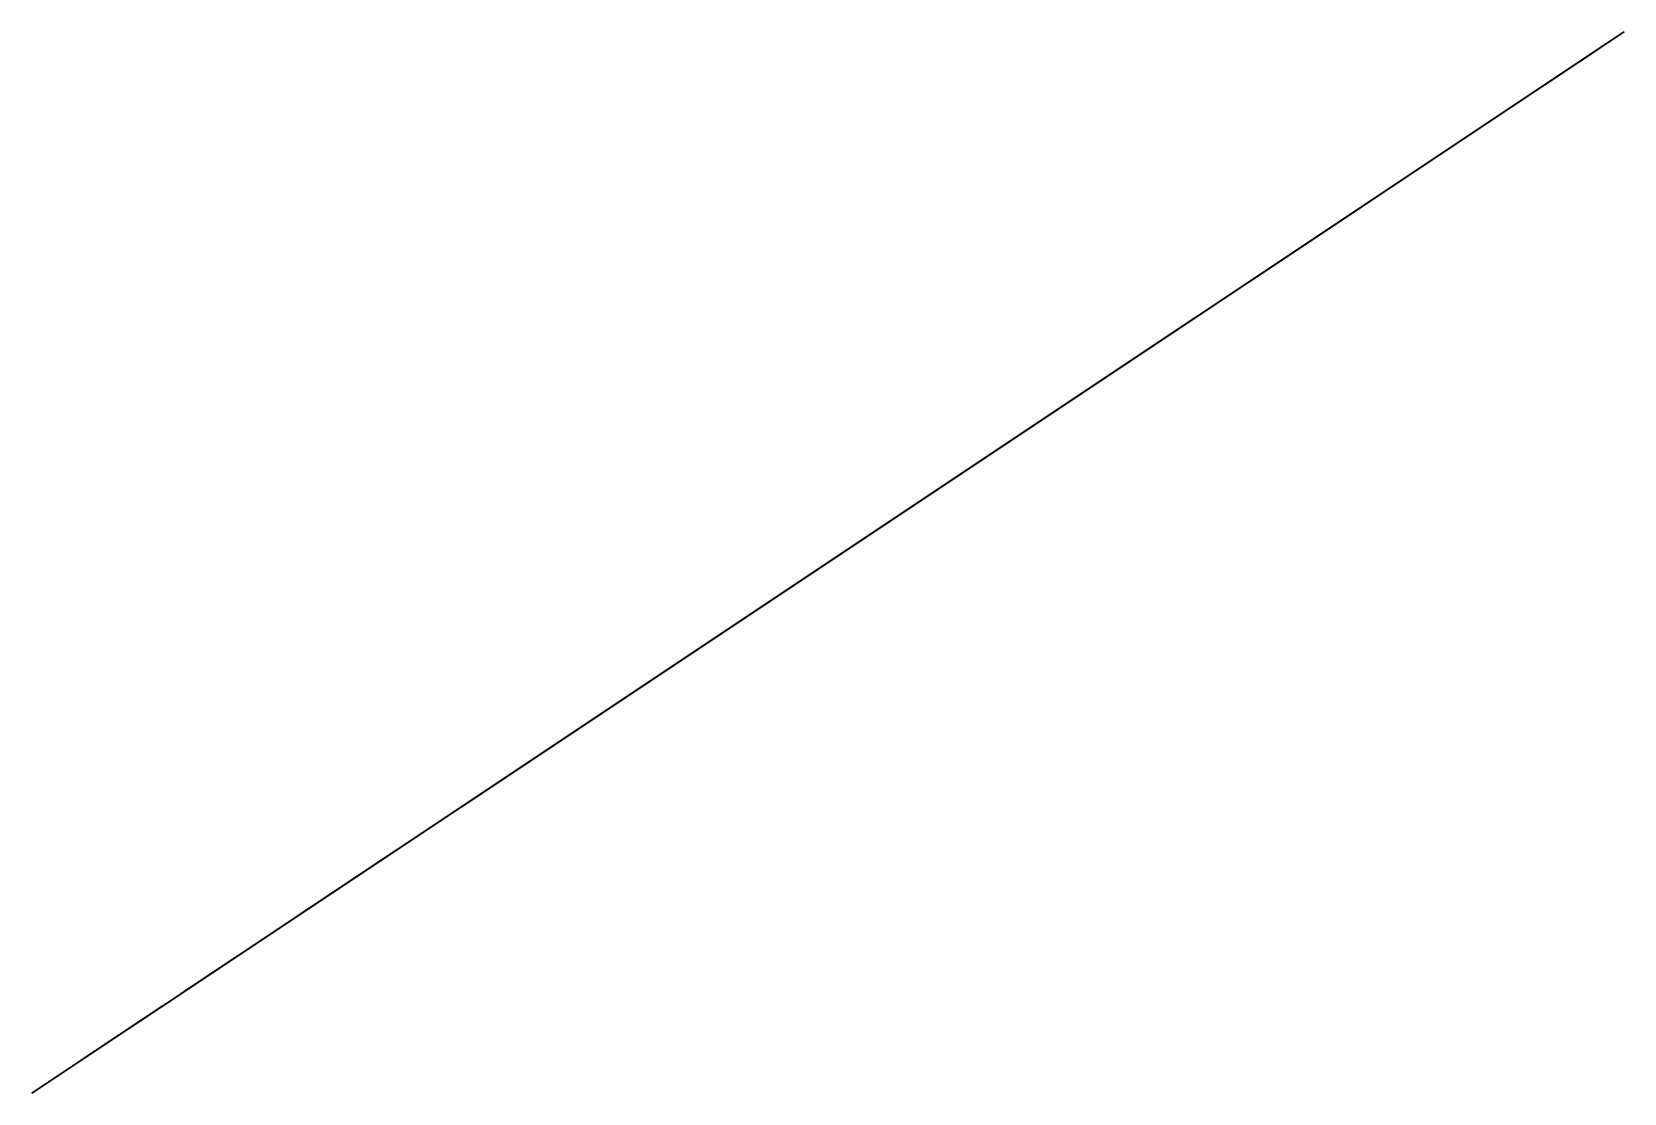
# Model space of a CAD drawing. Header units: metres. Extents: x 0 to 613718, y 0 to 269741.
# Drawn here: x 0.058 to 0.769, y 0.081 to 0.555 of the extents above.
import ezdxf

# ---------------------------------------------------------------- set-up
doc = ezdxf.new("R2010")
doc.units = ezdxf.units.M
doc.layers.get('0').update_dxf_attribs({"true_color": 0xff5454})

# ---------------------------------------------------------------- blocks, each defined once
blk = doc.blocks.new('Lisanne')
for p, q in [((-0.42057, 0, 0.60148), (-0.40581, 0, 0.61194)), ((-0.41396, 0, 0.56675), (-0.40912, 0, 0.57319)), ((-0.41107, 0, 0.63837), (-0.38783, 0, 0.64284)), ((-0.40912, 0, 0.57319), (-0.40363, 0, 0.57319)), ((-0.40363, 0, 0.57319), (-0.39967, 0, 0.56847)), ((-0.40109, 0, 0.54338), (-0.39482, 0, 0.54605)), ((-0.39482, 0, 0.54605), (-0.3859, 0, 0.55201)), ((-0.38637, 0, 0.81344), (-0.38362, 0, 0.82991)), ((-0.38362, 0, 0.80538), (-0.38637, 0, 0.81344)), ((-0.3859, 0, 0.55201), (-0.38341, 0, 0.55368)), ((-0.34752, 0, 0.77125), (-0.38362, 0, 0.80538)), ((-0.38362, 0, 0.82991), (-0.37858, 0, 0.83466)), ((-0.37858, 0, 0.83466), (-0.37164, 0, 0.8412)), ((-0.37164, 0, 0.82916), (-0.37164, 0, 0.8223)), ((-0.37164, 0, 0.8412), (-0.36847, 0, 0.84345)), ((-0.37164, 0, 0.8223), (-0.34051, 0, 0.79365)), ((-0.36142, 0, 0.8434), (-0.37164, 0, 0.83616)), ((-0.37164, 0, 0.83616), (-0.37164, 0, 0.82916)), ((-0.36847, 0, 0.84345), (-0.36015, 0, 0.84934)), ((-0.36015, 0, 0.84934), (-0.35722, 0, 0.84934)), ((-0.34688, 0, 0.62663), (-0.35703, 0, 0.62515)), ((-0.34687, 0, 0.84787), (-0.35582, 0, 0.84736)), ((-0.31477, 0, 0.63873), (-0.34688, 0, 0.62663)), ((-0.33341, 0, 0.83487), (-0.34687, 0, 0.84787)), ((-0.332, 0, 0.5665), (-0.32038, 0, 0.57381)), ((-0.32599, 0, 0.72122), (-0.3238, 0, 0.7192)), ((-0.30096, 0, 0.64042), (-0.30096, 0, 0.65779)), ((-0.30096, 0, 0.63174), (-0.30096, 0, 0.64042)), ((-0.30096, 0, 0.63174), (-0.29504, 0, 0.57714)), ((-0.30096, 0, 0.65779), (-0.30096, 0, 0.69351)), ((-0.30096, 0, 0.69351), (-0.30021, 0, 0.70387)), ((-0.29914, 0, 0.72551), (-0.27845, 0, 0.70595)), ((-0.28631, 0, 0.4531), (-0.29158, 0, 0.45124)), ((-0.28902, 0, 0.74624), (-0.25955, 0, 0.71911)), ((-0.20406, 0, 0.70122), (-0.28556, 0, 0.56743)), ((-0.28052, 0, 0.64024), (-0.27965, 0, 0.64113)), ((-0.27965, 0, 0.64113), (-0.27349, 0, 0.64744)), ((-0.27957, 0, 0.6909), (-0.27389, 0, 0.66727)), ((-0.25786, 0, 0.87882), (-0.26521, 0, 0.86107)), ((-0.25994, 0, 0.68846), (-0.25841, 0, 0.68464)), ((-0.25955, 0, 0.71911), (-0.25431, 0, 0.72717)), ((-0.25841, 0, 0.68464), (-0.25327, 0, 0.68214)), ((-0.25431, 0, 0.72717), (-0.2454, 0, 0.73358)), ((-0.2454, 0, 0.73358), (-0.23505, 0, 0.73725)), ((-0.22428, 0, 0.64743), (-0.24428, 0, 0.61461)), ((-0.24428, 0, 0.61461), (-0.23685, 0, 0.6001)), ((-0.23685, 0, 0.6001), (-0.2336, 0, 0.60177)), ((-0.23505, 0, 0.73725), (-0.23236, 0, 0.73725)), ((-0.22681, 0, 0.73725), (-0.22054, 0, 0.73448)), ((-0.22608, 0, 0.72572), (-0.21165, 0, 0.71694)), ((-0.22138, 0, 0.60802), (-0.20389, 0, 0.55453)), ((-0.22054, 0, 0.73448), (-0.21487, 0, 0.72688)), ((-0.18896, 0, 0.4858), (-0.21405, 0, 0.47869)), ((-0.21165, 0, 0.71694), (-0.20849, 0, 0.71501)), ((-0.19769, 0, 0.70081), (-0.20406, 0, 0.70122)), ((-0.20389, 0, 0.55453), (-0.19541, 0, 0.51845)), ((-0.19541, 0, 0.51845), (-0.18704, 0, 0.48944)), ((-0.16422, 0, 1.37278), (-0.19018, 0, 1.35841)), ((-0.18704, 0, 0.48944), (-0.18896, 0, 0.4858)), ((-0.13859, 0, 1.37762), (-0.16422, 0, 1.37278)), ((-0.12035, 0, 1.36808), (-0.13859, 0, 1.37762)), ((-0.10274, 0, 1.34189), (-0.12035, 0, 1.36808)), ((-0.07287, 0, 1.29746), (-0.10274, 0, 1.34189)), ((-0.0749, 0, 1.46527), (-0.08775, 0, 1.47576)), ((-0.05566, 0, 1.27434), (-0.07287, 0, 1.29746)), ((-0.05965, 0, 1.65105), (-0.05618, 0, 1.66001)), ((-0.05618, 0, 1.66001), (-0.05121, 0, 1.66235)), ((-0.05369, 0, 1.2485), (-0.04927, 0, 1.24528)), ((-0.04927, 0, 1.24528), (-0.05269, 0, 1.24152)), ((-0.05269, 0, 1.24152), (-0.05038, 0, 1.23323)), ((-0.05121, 0, 1.66235), (-0.04464, 0, 1.66037)), ((-0.05038, 0, 1.23323), (-0.04421, 0, 1.22744)), ((-0.04927, 0, 1.24528), (-0.04744, 0, 1.24395)), ((-0.03855, 0, 1.22214), (-0.03524, 0, 1.21602)), ((0.01294, 0, 1.22377), (-0.00355, 0, 1.22603)), ((0.01294, 0, 1.22377), (0.02857, 0, 1.22202)), ((0.04681, 0, 1.21997), (0.02857, 0, 1.22202)), ((0.09727, 0, 1.21404), (0.04681, 0, 1.21997)), ((0.06209, 0, 1.34068), (0.0741, 0, 1.3358)), ((0.0741, 0, 1.3358), (0.08919, 0, 1.3239)), ((0.08919, 0, 1.3239), (0.09153, 0, 1.31861)), ((0.09153, 0, 1.31861), (0.10028, 0, 1.29879)), ((0.10198, 0, 1.20897), (0.09727, 0, 1.21404)), ((0.10198, 0, 1.20073), (0.1, 0, 1.19882)), ((0.10028, 0, 1.29879), (0.10651, 0, 1.27488)), ((0.10198, 0, 1.20073), (0.10198, 0, 1.20897)), ((0.10198, 0, 1.20073), (0.10429, 0, 1.20235)), ((0.10279, 0, 1.21339), (0.10986, 0, 1.21256)), ((0.10471, 0, 1.18834), (0.11092, 0, 1.19126)), ((0.11092, 0, 1.19675), (0.10982, 0, 1.19768)), ((0.11092, 0, 1.19126), (0.11092, 0, 1.19675)), ((0.13413, 0, 0.08523), (0.13637, 0, 0.08715)), ((0.13637, 0, 0.05269), (0.13637, 0, 0.08715)), ((0.14148, 0, 0.04811), (0.13637, 0, 0.05269)), ((0.14405, 0, 0.05296), (0.14148, 0, 0.04811)), ((0.14148, 0, 0.04811), (0.16094, 0, 0.0057)), ((0.1564, 0, 0.05894), (0.14405, 0, 0.05296)), ((0.1763, 0, 0.06423), (0.1564, 0, 0.05894)), ((0.16094, 0, 0.0057), (0.20835, 0, 0.02745)), ((0.20732, 0, 0.00739), (0.16094, 0, 0.0057)), ((0.16166, 0, 0.74474), (0.16417, 0, 0.73192)), ((0.16946, 0, 0.73954), (0.16166, 0, 0.74474)), ((0.16656, 0, 0.75737), (0.163, 0, 0.75944)), ((0.16656, 0, 0.71968), (0.18631, 0, 0.70063)), ((0.16935, 0, 0.7511), (0.16656, 0, 0.75737)), ((0.16935, 0, 0.7511), (0.18226, 0, 0.74329)), ((0.18163, 0, 0.06528), (0.1763, 0, 0.06423)), ((0.1992, 0, 0.06872), (0.18163, 0, 0.06528)), ((0.21841, 0, 0.06872), (0.1992, 0, 0.06872)), ((0.20606, 0, 0.68157), (0.21318, 0, 0.67469)), ((0.2257, 0, 0.01301), (0.20732, 0, 0.00739)), ((0.21318, 0, 0.67469), (0.23175, 0, 0.65678)), ((0.23426, 0, 0.06424), (0.21841, 0, 0.06872)), ((0.23904, 0, 0.02008), (0.2257, 0, 0.01301)), ((0.23175, 0, 0.65678), (0.2336, 0, 0.65794)), ((0.23878, 0, 0.0694), (0.23426, 0, 0.06424)), ((0.2526, 0, 0.07837), (0.23878, 0, 0.0694)), ((0.28612, 0, 0.09417), (0.2526, 0, 0.07837)), ((0.29241, 0, 0.64978), (0.27499, 0, 0.66075)), ((0.3145, 0, 0.11088), (0.28612, 0, 0.09417)), ((0.2968, 0, 0.65675), (0.29241, 0, 0.64978)), ((0.34022, 0, 0.11403), (0.32786, 0, 0.11403)), ((0.34907, 0, 0.11031), (0.34022, 0, 0.11403)), ((0.35355, 0, 0.10635), (0.34907, 0, 0.11031)), ((0.35355, 0, 0.10635), (0.35569, 0, 0.09698)), ((-0.42057, 0, 0.59848), (-0.42057, 0, 0.60148)), ((-0.40854, 0, 0.59632), (-0.42057, 0, 0.59848)), ((-0.42057, 0, 0.58913), (-0.42057, 0, 0.59848)), ((-0.41396, 0, 0.56675), (-0.42057, 0, 0.58913)), ((-0.41324, 0, 0.56286), (-0.41489, 0, 0.56551)), ((-0.41489, 0, 0.56551), (-0.41396, 0, 0.56675)), ((-0.40109, 0, 0.54338), (-0.41017, 0, 0.55795)), ((-0.40854, 0, 0.59632), (-0.39995, 0, 0.59848)), ((-0.35502, 0, 0.59477), (-0.36168, 0, 0.61058)), ((-0.35582, 0, 0.84736), (-0.36142, 0, 0.8434)), ((-0.35722, 0, 0.84934), (-0.35582, 0, 0.84736)), ((-0.34174, 0, 0.56318), (-0.35502, 0, 0.59477)), ((-0.332, 0, 0.5665), (-0.34174, 0, 0.56318)), ((-0.21405, 0, 0.47869), (-0.28631, 0, 0.4531)), ((-0.25994, 0, 0.68846), (-0.27845, 0, 0.70595)), ((-0.24595, 0, 0.75037), (-0.23236, 0, 0.73725)), ((-0.2336, 0, 0.60177), (-0.22138, 0, 0.60802)), ((-0.23236, 0, 0.73725), (-0.22681, 0, 0.73725)), ((-0.20849, 0, 0.71501), (-0.19769, 0, 0.70081)), ((-0.19769, 0, 0.69592), (-0.19769, 0, 0.70081)), ((-0.05566, 0, 1.2565), (-0.05369, 0, 1.2485)), ((-0.05566, 0, 1.26436), (-0.05566, 0, 1.2565)), ((-0.05566, 0, 1.26436), (-0.05566, 0, 1.27434)), ((-0.03673, 0, 1.22408), (-0.03923, 0, 1.22871)), ((-0.02737, 0, 1.22871), (-0.03923, 0, 1.22871)), ((-0.00355, 0, 1.22603), (-0.02316, 0, 1.22871)), ((0.1, 0, 1.19882), (0.1, 0, 1.19333)), ((0.1, 0, 1.19333), (0.10471, 0, 1.18834)), ((0.10651, 0, 1.27488), (0.11088, 0, 1.24778)), ((0.10982, 0, 1.19768), (0.11363, 0, 1.2065)), ((0.11088, 0, 1.24778), (0.11088, 0, 1.23227)), ((0.16166, 0, 0.75424), (0.162, 0, 0.75555)), ((0.163, 0, 0.75944), (0.162, 0, 0.75555)), ((0.27499, 0, 0.66075), (0.27937, 0, 0.66772)), ((0.32786, 0, 0.11403), (0.3145, 0, 0.11088))]:
    blk.add_line(p, q)
for points in [[(-0.45676, 0, 0.61426), (-0.46838, 0, 0.61008), (-0.4807, 0, 0.60136), (-0.48163, 0, 0.59871), (-0.48163, 0, 0.59185), (-0.48016, 0, 0.58953), (-0.48248, 0, 0.58806), (-0.48704, 0, 0.58806), (-0.49504, 0, 0.57865), (-0.49504, 0, 0.57041), (-0.48841, 0, 0.56346), (-0.48016, 0, 0.56346), (-0.4744, 0, 0.56719), (-0.47052, 0, 0.57108), (-0.47052, 0, 0.57794), (-0.46709, 0, 0.58022), (-0.46186, 0, 0.57579), (-0.4601, 0, 0.57713)], [(-0.4601, 0, 0.57713), (-0.42621, 0, 0.53569)], [(-0.44947, 0, 0.58582), (-0.44947, 0, 0.58994), (-0.45169, 0, 0.59496), (-0.45054, 0, 0.60311), (-0.44737, 0, 0.60574), (-0.44059, 0, 0.60468), (-0.43381, 0, 0.60362), (-0.42506, 0, 0.60759), (-0.42834, 0, 0.612), (-0.44307, 0, 0.61529), (-0.45676, 0, 0.61426)], [(-0.42621, 0, 0.53569), (-0.41124, 0, 0.53907)], [(-0.33725, 0, 0.44102), (-0.36407, 0, 0.43547), (-0.38765, 0, 0.4466), (-0.38765, 0, 0.4617), (-0.41177, 0, 0.49336), (-0.41922, 0, 0.49943), (-0.42621, 0, 0.53569)], [(-0.41324, 0, 0.56286), (-0.40637, 0, 0.56286), (-0.39967, 0, 0.56847)], [(-0.41107, 0, 0.63837), (-0.40729, 0, 0.61534), (-0.40581, 0, 0.61194)], [(-0.40631, 0, 0.64331), (-0.41107, 0, 0.63837)], [(-0.40631, 0, 0.64331), (-0.38366, 0, 0.64893)], [(-0.40581, 0, 0.61194), (-0.39995, 0, 0.59848)], [(-0.39967, 0, 0.56847), (-0.39714, 0, 0.56544)], [(-0.36847, 0, 0.84345), (-0.38628, 0, 0.86017), (-0.3904, 0, 0.86017), (-0.39322, 0, 0.85718), (-0.39382, 0, 0.85172), (-0.37858, 0, 0.83466)], [(-0.35502, 0, 0.55866), (-0.38301, 0, 0.62282), (-0.38783, 0, 0.64284)], [(-0.38366, 0, 0.64893), (-0.37871, 0, 0.64418), (-0.36833, 0, 0.6264)], [(-0.33725, 0, 0.44102), (-0.38341, 0, 0.55368)], [(-0.38341, 0, 0.55368), (-0.38044, 0, 0.55368)], [(-0.38044, 0, 0.55368), (-0.36968, 0, 0.55368), (-0.35502, 0, 0.55866)], [(-0.33359, 0, 0.71735), (-0.36833, 0, 0.6264)], [(-0.36168, 0, 0.61058), (-0.33371, 0, 0.61756), (-0.30096, 0, 0.63174)], [(-0.35703, 0, 0.62515), (-0.32383, 0, 0.6975), (-0.3173, 0, 0.71293)], [(-0.33359, 0, 0.71735), (-0.34019, 0, 0.72432), (-0.3468, 0, 0.7313), (-0.34867, 0, 0.74073), (-0.35193, 0, 0.74514), (-0.34979, 0, 0.76147), (-0.34752, 0, 0.77125)], [(-0.34752, 0, 0.77125), (-0.3442, 0, 0.78554), (-0.34051, 0, 0.79365)], [(-0.34051, 0, 0.79365), (-0.33795, 0, 0.79928), (-0.32818, 0, 0.81741)], [(-0.29158, 0, 0.45124), (-0.29686, 0, 0.44937), (-0.33725, 0, 0.44102)], [(-0.32599, 0, 0.72122), (-0.32853, 0, 0.72122), (-0.33428, 0, 0.72892), (-0.33693, 0, 0.74934), (-0.33615, 0, 0.76304)], [(-0.3275, 0, 0.82332), (-0.33086, 0, 0.82224), (-0.3347, 0, 0.82793), (-0.33341, 0, 0.83487)], [(-0.32178, 0, 0.71663), (-0.32599, 0, 0.71143), (-0.33011, 0, 0.71143), (-0.33359, 0, 0.71735)], [(-0.33341, 0, 0.83487), (-0.32808, 0, 0.86351), (-0.32076, 0, 0.87079)], [(-0.32737, 0, 0.75896), (-0.32987, 0, 0.73853), (-0.32811, 0, 0.72318), (-0.32599, 0, 0.72122)], [(-0.32818, 0, 0.81741), (-0.3275, 0, 0.82332)], [(-0.26876, 0, 0.82652), (-0.27312, 0, 0.8278), (-0.29085, 0, 0.82976), (-0.30732, 0, 0.82976), (-0.31909, 0, 0.826), (-0.3275, 0, 0.82332)], [(-0.30096, 0, 0.65779), (-0.32292, 0, 0.65011), (-0.3238, 0, 0.64609), (-0.31881, 0, 0.63954), (-0.31477, 0, 0.63873)], [(-0.3238, 0, 0.7192), (-0.3238, 0, 0.71784), (-0.32178, 0, 0.71663)], [(-0.3238, 0, 0.7192), (-0.3238, 0, 0.72745), (-0.31512, 0, 0.75204)], [(-0.3173, 0, 0.71293), (-0.3191, 0, 0.71501), (-0.32178, 0, 0.71663)], [(-0.32076, 0, 0.87079), (-0.31543, 0, 0.88355), (-0.30579, 0, 0.92831), (-0.29556, 0, 0.98365), (-0.28709, 0, 1.00539), (-0.26934, 0, 1.04406), (-0.26271, 0, 1.08052), (-0.26463, 0, 1.10378), (-0.26463, 0, 1.16142), (-0.25958, 0, 1.245), (-0.24366, 0, 1.29466), (-0.21645, 0, 1.33426), (-0.19018, 0, 1.35841)], [(-0.32076, 0, 0.87079), (-0.30878, 0, 0.87381), (-0.28163, 0, 0.86976), (-0.26676, 0, 0.86267), (-0.26521, 0, 0.86107)], [(-0.32038, 0, 0.57381), (-0.28631, 0, 0.4531)], [(-0.29504, 0, 0.57714), (-0.32038, 0, 0.57381)], [(-0.30021, 0, 0.70387), (-0.30527, 0, 0.70175), (-0.31522, 0, 0.70639), (-0.3173, 0, 0.71293)], [(-0.31477, 0, 0.63873), (-0.31073, 0, 0.63793), (-0.30096, 0, 0.64042)], [(-0.29209, 0, 0.08219), (-0.29209, 0, 0.0918), (-0.30245, 0, 0.09542), (-0.30245, 0, 0.11052), (-0.30704, 0, 0.13619), (-0.30979, 0, 0.18972), (-0.30704, 0, 0.26521), (-0.29158, 0, 0.45124)], [(-0.29914, 0, 0.72551), (-0.29944, 0, 0.72006), (-0.29611, 0, 0.71406), (-0.30021, 0, 0.70387)], [(-0.28902, 0, 0.74624), (-0.29228, 0, 0.74146), (-0.29695, 0, 0.7294), (-0.29914, 0, 0.72551)], [(-0.2918, 0, 0.57756), (-0.29504, 0, 0.57714)], [(-0.29209, 0, 0.08219), (-0.29343, 0, 0.06623), (-0.28649, 0, 0.05831)], [(-0.29209, 0, 0.08219), (-0.27691, 0, 0.0728), (-0.27097, 0, 0.07155), (-0.25811, 0, 0.06883), (-0.2238, 0, 0.06883), (-0.18231, 0, 0.07692)], [(-0.28556, 0, 0.56743), (-0.2893, 0, 0.56971), (-0.2918, 0, 0.57756)], [(-0.2918, 0, 0.57756), (-0.2918, 0, 0.59952), (-0.279, 0, 0.61935)], [(-0.24595, 0, 0.75037), (-0.25859, 0, 0.76259), (-0.26746, 0, 0.76631), (-0.27682, 0, 0.76414), (-0.28902, 0, 0.74624)], [(-0.28649, 0, 0.05831), (-0.27028, 0, 0.0398), (-0.2648, 0, 0.02573), (-0.26075, 0, 0.02229)], [(-0.27, 0, 0.00908), (-0.28288, 0, 0.01695), (-0.28649, 0, 0.04554), (-0.28649, 0, 0.05831)], [(-0.27957, 0, 0.6909), (-0.28069, 0, 0.67584), (-0.28036, 0, 0.66501)], [(-0.27389, 0, 0.66727), (-0.28036, 0, 0.66501)], [(-0.28036, 0, 0.66501), (-0.27979, 0, 0.64583)], [(-0.27979, 0, 0.64583), (-0.27349, 0, 0.64744)], [(-0.27979, 0, 0.64583), (-0.27965, 0, 0.64113)], [(-0.27965, 0, 0.64113), (-0.279, 0, 0.61935)], [(-0.279, 0, 0.61935), (-0.27543, 0, 0.62489), (-0.26355, 0, 0.64997)], [(-0.25167, 0, 0.67505), (-0.27389, 0, 0.66727)], [(-0.27349, 0, 0.64744), (-0.26355, 0, 0.64997)], [(-0.26075, 0, 0.00992), (-0.26176, 0, 0.00908), (-0.27, 0, 0.00908)], [(-0.26876, 0, 0.82652), (-0.25309, 0, 0.80558), (-0.2425, 0, 0.79151), (-0.2394, 0, 0.77955), (-0.23116, 0, 0.76353), (-0.23157, 0, 0.75686), (-0.2399, 0, 0.74773), (-0.24595, 0, 0.75037)], [(-0.26521, 0, 0.86107), (-0.25936, 0, 0.85505), (-0.25936, 0, 0.84546), (-0.2627, 0, 0.82796), (-0.26876, 0, 0.82652)], [(-0.26355, 0, 0.64997), (-0.25167, 0, 0.67505)], [(-0.26075, 0, 0.02229), (-0.25748, 0, 0.0195), (-0.24026, 0, 0.01483), (-0.21675, 0, 0.01483), (-0.19328, 0, 0.02253), (-0.17162, 0, 0.02614), (-0.14942, 0, 0.02614)], [(-0.26075, 0, 0.00992), (-0.26075, 0, 0.02229)], [(-0.14942, 0, 0.02614), (-0.14554, 0, 0.02614), (-0.14023, 0, 0.02474), (-0.13685, 0, 0.01429), (-0.14556, 0, 0.00368), (-0.24706, 0, 0), (-0.26075, 0, 0.00636), (-0.26075, 0, 0.00992)], [(-0.26048, 0, 0.58801), (-0.24428, 0, 0.61461)], [(-0.26048, 0, 0.58801), (-0.23685, 0, 0.6001)], [(-0.21487, 0, 0.72688), (-0.22568, 0, 0.7288), (-0.23736, 0, 0.7248), (-0.2557, 0, 0.70437), (-0.25994, 0, 0.68846)], [(-0.25327, 0, 0.68214), (-0.25786, 0, 0.68789), (-0.22608, 0, 0.72572)], [(-0.09784, 0, 0.98206), (-0.1873, 0, 0.91377), (-0.2337, 0, 0.88707), (-0.25786, 0, 0.87882)], [(-0.25786, 0, 0.87882), (-0.2425, 0, 0.91591), (-0.20784, 0, 0.9996)], [(-0.25167, 0, 0.67505), (-0.25016, 0, 0.67823), (-0.25327, 0, 0.68214)], [(-0.22608, 0, 0.72572), (-0.20406, 0, 0.70122)], [(-0.22428, 0, 0.64743), (-0.20388, 0, 0.69092), (-0.19918, 0, 0.69592), (-0.19769, 0, 0.69592)], [(-0.20111, 0, 0.6658), (-0.21196, 0, 0.64243), (-0.21852, 0, 0.64118), (-0.22428, 0, 0.64743)], [(-0.21487, 0, 0.72688), (-0.21165, 0, 0.72243), (-0.21165, 0, 0.71694)], [(-0.19018, 0, 1.35841), (-0.16939, 0, 1.36549), (-0.15155, 0, 1.36549), (-0.13599, 0, 1.35201), (-0.11748, 0, 1.31523), (-0.11748, 0, 1.2655), (-0.12479, 0, 1.23479), (-0.14896, 0, 1.19649), (-0.1829, 0, 1.082), (-0.20784, 0, 0.9996)], [(-0.20784, 0, 0.9996), (-0.13083, 0, 0.98582), (-0.09784, 0, 0.98206)], [(-0.19802, 0, 0.67245), (-0.20102, 0, 0.67522), (-0.20373, 0, 0.67749), (-0.20527, 0, 0.67749), (-0.20661, 0, 0.67638), (-0.20734, 0, 0.67232), (-0.20576, 0, 0.67009)], [(-0.20576, 0, 0.67009), (-0.20111, 0, 0.6658)], [(-0.20111, 0, 0.6658), (-0.16946, 0, 0.63655), (-0.16485, 0, 0.63358), (-0.15387, 0, 0.63358), (-0.13447, 0, 0.64387), (-0.12025, 0, 0.65431), (-0.11898, 0, 0.65766), (-0.11898, 0, 0.67308), (-0.1204, 0, 0.67367), (-0.12472, 0, 0.67367), (-0.12597, 0, 0.67308), (-0.12597, 0, 0.65878), (-0.13819, 0, 0.6498), (-0.15561, 0, 0.64056), (-0.16279, 0, 0.64056), (-0.16517, 0, 0.64209), (-0.19802, 0, 0.67245)], [(-0.19769, 0, 0.69592), (-0.19094, 0, 0.69592), (-0.18882, 0, 0.69227), (-0.19802, 0, 0.67245)], [(0.08453, 0, 1.00776), (0.05209, 0, 1.00208), (-0.02572, 0, 1.0103), (-0.1302, 0, 1.02619), (-0.18312, 0, 1.03423)], [(-0.18312, 0, 1.03423), (-0.12479, 0, 1.11596), (-0.07413, 0, 1.17559), (-0.05925, 0, 1.197), (-0.0492, 0, 1.22401), (-0.04421, 0, 1.22744)], [(-0.14942, 0, 0.02614), (-0.14746, 0, 0.03272), (-0.15145, 0, 0.04728), (-0.16165, 0, 0.05134), (-0.16989, 0, 0.05134), (-0.179, 0, 0.06161), (-0.18231, 0, 0.06915), (-0.18231, 0, 0.07692)], [(-0.18231, 0, 0.07692), (-0.17606, 0, 0.07814), (-0.16832, 0, 0.10733), (-0.16832, 0, 0.1485), (-0.15892, 0, 0.18293), (-0.15065, 0, 0.20178), (-0.15065, 0, 0.23747), (-0.12821, 0, 0.31813), (-0.11915, 0, 0.37784), (-0.11065, 0, 0.45699), (-0.10699, 0, 0.49111), (-0.08448, 0, 0.54863), (-0.06245, 0, 0.61218)], [(-0.16422, 0, 1.37278), (-0.14356, 0, 1.38023), (-0.1343, 0, 1.39036)], [(-0.11017, 0, 1.59689), (-0.12288, 0, 1.57256), (-0.12812, 0, 1.55767), (-0.12958, 0, 1.53785), (-0.12762, 0, 1.52774), (-0.12653, 0, 1.51878), (-0.13054, 0, 1.51029), (-0.13809, 0, 1.49883), (-0.12614, 0, 1.50196), (-0.12466, 0, 1.49108), (-0.12186, 0, 1.48047), (-0.11732, 0, 1.48815), (-0.10851, 0, 1.47263), (-0.1066, 0, 1.48056)], [(-0.1343, 0, 1.39036), (-0.12332, 0, 1.39036), (-0.10941, 0, 1.37918), (-0.10303, 0, 1.364), (-0.0993, 0, 1.35514), (-0.09118, 0, 1.34775), (-0.08015, 0, 1.35208)], [(-0.08392, 0, 1.42399), (-0.08716, 0, 1.42597), (-0.09562, 0, 1.42142), (-0.10822, 0, 1.40017), (-0.11386, 0, 1.39417), (-0.1343, 0, 1.39036)], [(-0.1066, 0, 1.48056), (-0.11278, 0, 1.49583), (-0.11693, 0, 1.51879), (-0.11693, 0, 1.52874), (-0.11258, 0, 1.53459)], [(-0.11258, 0, 1.53459), (-0.11485, 0, 1.5509), (-0.11485, 0, 1.5811), (-0.11017, 0, 1.59689)], [(-0.07197, 0, 1.63636), (-0.0783, 0, 1.63902), (-0.08755, 0, 1.64161), (-0.09579, 0, 1.64161), (-0.10631, 0, 1.63849), (-0.10897, 0, 1.63534), (-0.11329, 0, 1.64067), (-0.10928, 0, 1.65236), (-0.10036, 0, 1.65592), (-0.08526, 0, 1.65592), (-0.05965, 0, 1.65105)], [(-0.11017, 0, 1.59689), (-0.0978, 0, 1.61159), (-0.07319, 0, 1.63551), (-0.07197, 0, 1.63636)], [(-0.04579, 0, 1.6349), (-0.05622, 0, 1.63154), (-0.077, 0, 1.61159), (-0.09232, 0, 1.60245), (-0.10585, 0, 1.58344), (-0.0917, 0, 1.59431), (-0.10502, 0, 1.57861), (-0.10988, 0, 1.56432), (-0.09195, 0, 1.5851), (-0.10228, 0, 1.56572), (-0.10512, 0, 1.55089), (-0.10611, 0, 1.53627)], [(-0.08775, 0, 1.47576), (-0.09404, 0, 1.47044), (-0.09953, 0, 1.47044), (-0.1066, 0, 1.48056)], [(-0.10611, 0, 1.53627), (-0.09667, 0, 1.53066), (-0.09019, 0, 1.52557), (-0.08594, 0, 1.52018), (-0.08455, 0, 1.54072), (-0.07227, 0, 1.56056), (-0.06908, 0, 1.57672), (-0.06106, 0, 1.59418), (-0.05328, 0, 1.60378), (-0.04667, 0, 1.60868), (-0.03005, 0, 1.59903), (-0.01323, 0, 1.58491), (0.01621, 0, 1.55612), (0.00349, 0, 1.57403), (-0.00256, 0, 1.5811), (-0.01124, 0, 1.60457), (0.0086, 0, 1.57657), (0.03302, 0, 1.55055), (0.04423, 0, 1.54262), (0.02946, 0, 1.56412), (0.01462, 0, 1.59957), (0.02965, 0, 1.58454), (0.0386, 0, 1.57071), (0.04673, 0, 1.5533), (0.05254, 0, 1.54087), (0.05004, 0, 1.55436), (0.0556, 0, 1.54489), (0.05976, 0, 1.53038), (0.06191, 0, 1.51682), (0.06186, 0, 1.50694), (0.06186, 0, 1.50546)], [(-0.09784, 0, 0.98206), (-0.01628, 0, 0.97278), (0.04679, 0, 0.96987), (0.07413, 0, 0.97233), (0.0926, 0, 0.98152)], [(-0.08392, 0, 1.42399), (-0.08392, 0, 1.45693), (-0.08775, 0, 1.47576)], [(-0.05273, 0, 1.37301), (-0.05572, 0, 1.37677), (-0.07151, 0, 1.40251), (-0.08247, 0, 1.42311), (-0.08392, 0, 1.42399)], [(-0.08015, 0, 1.35208), (-0.07713, 0, 1.35326), (-0.07526, 0, 1.35559)], [(-0.08015, 0, 1.35208), (-0.07098, 0, 1.3237), (-0.05105, 0, 1.28767), (-0.03846, 0, 1.27138)], [(-0.07526, 0, 1.35559), (-0.0694, 0, 1.3629), (-0.06125, 0, 1.36798), (-0.05027, 0, 1.36798)], [(-0.00355, 0, 1.22603), (-0.01667, 0, 1.25323), (-0.03296, 0, 1.28027), (-0.04645, 0, 1.31478), (-0.05773, 0, 1.33676), (-0.06428, 0, 1.3438), (-0.07526, 0, 1.35559)], [(-0.0749, 0, 1.46527), (-0.06903, 0, 1.45426), (-0.06215, 0, 1.44638), (-0.05538, 0, 1.44148), (-0.04538, 0, 1.43423), (-0.03538, 0, 1.42699), (-0.03093, 0, 1.42377), (-0.02419, 0, 1.42248), (-0.00363, 0, 1.42138), (0.00592, 0, 1.42242), (0.01518, 0, 1.42499), (0.02252, 0, 1.42702)], [(-0.07197, 0, 1.63636), (-0.06085, 0, 1.6442)], [(-0.06245, 0, 0.61218), (-0.03534, 0, 0.55975), (-0.02669, 0, 0.52939), (0.00965, 0, 0.42287), (0.06221, 0, 0.25092), (0.10915, 0, 0.14112), (0.11899, 0, 0.13365), (0.1271, 0, 0.11177), (0.13413, 0, 0.08523)], [(-0.06245, 0, 0.61218), (-0.03009, 0, 0.70555), (-0.01705, 0, 0.74316)], [(-0.06085, 0, 1.6442), (-0.05853, 0, 1.63774), (-0.05229, 0, 1.6349), (-0.04579, 0, 1.6349)], [(-0.05965, 0, 1.65105), (-0.06085, 0, 1.6442)], [(0.01201, 0, 1.38573), (0.01011, 0, 1.37826), (0.00939, 0, 1.36716), (0.00538, 0, 1.35693), (-0.00546, 0, 1.34851), (-0.01644, 0, 1.34851), (-0.02393, 0, 1.35194), (-0.04054, 0, 1.3641), (-0.05273, 0, 1.37301)], [(-0.05027, 0, 1.36798), (-0.04974, 0, 1.36925), (-0.05273, 0, 1.37301)], [(-0.05027, 0, 1.36798), (-0.04635, 0, 1.35483), (-0.03892, 0, 1.33861)], [(0.01201, 0, 1.38573), (0.01201, 0, 1.36926), (0.00886, 0, 1.3559), (-0.00386, 0, 1.34543), (-0.01346, 0, 1.34543), (-0.02262, 0, 1.34833), (-0.033, 0, 1.35503), (-0.05027, 0, 1.36798)], [(-0.04579, 0, 1.6349), (-0.04268, 0, 1.6349), (-0.03663, 0, 1.63814), (-0.03663, 0, 1.63995)], [(-0.04464, 0, 1.66037), (-0.04564, 0, 1.65643), (-0.04001, 0, 1.64992)], [(-0.02942, 0, 1.65283), (-0.01614, 0, 1.66258), (-0.00324, 0, 1.67682), (0.00704, 0, 1.69305), (0.00704, 0, 1.69717), (0.0048, 0, 1.69876), (-0.00148, 0, 1.696), (-0.02364, 0, 1.68226), (-0.04015, 0, 1.66576), (-0.04464, 0, 1.66037)], [(-0.04421, 0, 1.22744), (-0.04237, 0, 1.22572), (-0.03855, 0, 1.22214)], [(-0.04106, 0, 1.64745), (-0.04001, 0, 1.64992)], [(-0.03663, 0, 1.63995), (-0.03663, 0, 1.6442), (-0.04106, 0, 1.64745)], [(-0.04001, 0, 1.64992), (-0.02942, 0, 1.65283)], [(-0.03892, 0, 1.33554), (-0.02749, 0, 1.32567), (-0.02126, 0, 1.32029), (-0.01145, 0, 1.30881), (-0.0087, 0, 1.30881), (0.00067, 0, 1.32065), (0.00238, 0, 1.32587), (0.0117, 0, 1.34267), (0.01503, 0, 1.34867), (0.01857, 0, 1.36476), (0.01952, 0, 1.36908)], [(-0.03892, 0, 1.33554), (-0.03892, 0, 1.3156), (-0.02561, 0, 1.28546), (0.01294, 0, 1.22377)], [(-0.03892, 0, 1.33861), (-0.03892, 0, 1.33554)], [(0.01808, 0, 1.37435), (0.01288, 0, 1.34927), (0.00395, 0, 1.33225), (-0.00187, 0, 1.32461), (-0.00675, 0, 1.3221), (-0.01095, 0, 1.3221), (-0.01501, 0, 1.32279), (-0.02254, 0, 1.32613), (-0.03892, 0, 1.33861)], [(-0.02166, 0, 1.24625), (-0.02166, 0, 1.25497), (-0.02962, 0, 1.26615), (-0.03756, 0, 1.27156), (-0.03846, 0, 1.27138)], [(-0.03663, 0, 1.63995), (-0.02258, 0, 1.64546), (0.00945, 0, 1.64574)], [(-0.03524, 0, 1.21602), (-0.02563, 0, 1.21602), (-0.02248, 0, 1.22211), (-0.0244, 0, 1.22407)], [(-0.02942, 0, 1.65283), (-0.00616, 0, 1.651), (0.00945, 0, 1.64574)], [(-0.02787, 0, 1.226), (-0.02633, 0, 1.22602), (-0.0244, 0, 1.22407)], [(-0.02166, 0, 1.24535), (-0.02166, 0, 1.24261), (-0.02488, 0, 1.23656), (-0.02737, 0, 1.22871)], [(-0.0244, 0, 1.22407), (-0.02316, 0, 1.22871)], [(-0.02192, 0, 1.23335), (-0.01667, 0, 1.23777), (-0.01667, 0, 1.24261), (-0.02049, 0, 1.24629), (-0.02166, 0, 1.24625)], [(0.06845, 0, 1.51026), (0.07401, 0, 1.52535), (0.07545, 0, 1.51813), (0.07545, 0, 1.51234), (0.08694, 0, 1.52942), (0.0858, 0, 1.54961), (0.08311, 0, 1.56381), (0.07829, 0, 1.57812), (0.0667, 0, 1.60148), (0.04877, 0, 1.62405), (0.03594, 0, 1.63438), (0.00945, 0, 1.64574)], [(0.01343, 0, 1.39131), (0.01201, 0, 1.38573)], [(0.01808, 0, 1.37435), (0.01343, 0, 1.39131)], [(0.01554, 0, 1.39959), (0.01485, 0, 1.39688), (0.01343, 0, 1.39131)], [(0.02252, 0, 1.42702), (0.01554, 0, 1.39959)], [(0.05643, 0, 1.35741), (0.0538, 0, 1.36235), (0.03054, 0, 1.38758), (0.01554, 0, 1.39959)], [(0.01952, 0, 1.36908), (0.01808, 0, 1.37435)], [(0.01952, 0, 1.36908), (0.02272, 0, 1.35739), (0.02114, 0, 1.31762), (0.02497, 0, 1.2946), (0.02857, 0, 1.25496), (0.02857, 0, 1.22202)], [(0.06186, 0, 1.50546), (0.06186, 0, 1.49322), (0.05868, 0, 1.4725), (0.05242, 0, 1.45632), (0.04188, 0, 1.43888), (0.03364, 0, 1.4314), (0.02252, 0, 1.42702)], [(0.04681, 0, 1.21997), (0.04509, 0, 1.25424), (0.03391, 0, 1.31499), (0.02983, 0, 1.32349), (0.03218, 0, 1.33281), (0.03765, 0, 1.34546)], [(0.03765, 0, 1.34546), (0.03807, 0, 1.3446), (0.05114, 0, 1.31738), (0.05701, 0, 1.29622), (0.08294, 0, 1.25578), (0.08155, 0, 1.24766)], [(0.0409, 0, 1.35296), (0.03765, 0, 1.34546)], [(0.06228, 0, 1.33938), (0.06245, 0, 1.33816), (0.05488, 0, 1.33225), (0.05146, 0, 1.33454), (0.05146, 0, 1.34054), (0.05031, 0, 1.34731), (0.0409, 0, 1.35296)], [(0.05643, 0, 1.35741), (0.04959, 0, 1.358), (0.04317, 0, 1.35559), (0.0409, 0, 1.35296)], [(0.05643, 0, 1.35741), (0.0609, 0, 1.34903), (0.06209, 0, 1.34068)], [(0.06845, 0, 1.51026), (0.06186, 0, 1.50546)], [(0.06209, 0, 1.34068), (0.06228, 0, 1.33938)], [(0.09456, 0, 1.25018), (0.09322, 0, 1.27072), (0.08544, 0, 1.29272), (0.06741, 0, 1.3322), (0.06228, 0, 1.33938)], [(0.08155, 0, 1.24766), (0.08018, 0, 1.23954), (0.08592, 0, 1.23364), (0.08956, 0, 1.23171)], [(0.09456, 0, 1.25018), (0.08155, 0, 1.24766)], [(0.0926, 0, 0.98152), (0.08453, 0, 1.00776)], [(0.08453, 0, 1.00776), (0.09979, 0, 1.02527), (0.10523, 0, 1.03161)], [(0.08956, 0, 1.23171), (0.08891, 0, 1.22305), (0.09727, 0, 1.21404)], [(0.08956, 0, 1.23171), (0.0932, 0, 1.22979)], [(0.09878, 0, 1.31467), (0.09153, 0, 1.31861)], [(0.12016, 0, 0.86295), (0.11247, 0, 0.90366), (0.0926, 0, 0.9489), (0.0926, 0, 0.98152)], [(0.0932, 0, 1.22979), (0.09451, 0, 1.23013)], [(0.09451, 0, 1.23013), (0.10382, 0, 1.23257), (0.10519, 0, 1.23739)], [(0.09451, 0, 1.23013), (0.10847, 0, 1.21745)], [(0.10519, 0, 1.23739), (0.1057, 0, 1.23917), (0.10449, 0, 1.24517), (0.09653, 0, 1.25056), (0.09456, 0, 1.25018)], [(0.11697, 0, 1.22679), (0.11697, 0, 1.25013), (0.11319, 0, 1.28699), (0.10504, 0, 1.30739), (0.09878, 0, 1.31467)], [(0.10279, 0, 1.21339), (0.10429, 0, 1.21083), (0.10429, 0, 1.20235)], [(0.10847, 0, 1.19882), (0.10429, 0, 1.20235)], [(0.10519, 0, 1.23739), (0.11088, 0, 1.23227), (0.11697, 0, 1.22679)], [(0.10523, 0, 1.03161), (0.11459, 0, 0.99717), (0.12202, 0, 0.90964), (0.13089, 0, 0.87508)], [(0.11363, 0, 1.2065), (0.12973, 0, 1.13979), (0.14099, 0, 1.09309), (0.14099, 0, 1.07662), (0.12393, 0, 1.05339), (0.10523, 0, 1.03161)], [(0.10986, 0, 1.21256), (0.11113, 0, 1.20805), (0.10847, 0, 1.19882)], [(0.11363, 0, 1.21276), (0.10847, 0, 1.21745)], [(0.10847, 0, 1.21745), (0.10986, 0, 1.21256)], [(0.10847, 0, 1.19882), (0.10982, 0, 1.19768)], [(0.11363, 0, 1.21276), (0.11483, 0, 1.21167), (0.11962, 0, 1.19591), (0.12846, 0, 1.1894), (0.13416, 0, 1.19714), (0.13416, 0, 1.20914), (0.12306, 0, 1.22131), (0.11697, 0, 1.22679)], [(0.12016, 0, 0.86295), (0.13089, 0, 0.87508)], [(0.12394, 0, 0.84296), (0.12016, 0, 0.86295)], [(0.14176, 0, 0.7436), (0.14075, 0, 0.75395), (0.13991, 0, 0.75843), (0.14391, 0, 0.77156), (0.1346, 0, 0.78653), (0.12394, 0, 0.84296)], [(0.13531, 0, 0.84976), (0.13287, 0, 0.84707), (0.12394, 0, 0.84296)], [(0.13089, 0, 0.87508), (0.135, 0, 0.87508), (0.14211, 0, 0.85722), (0.13531, 0, 0.84976)], [(0.18226, 0, 0.74329), (0.17912, 0, 0.76918), (0.17287, 0, 0.77983), (0.15958, 0, 0.78955), (0.14729, 0, 0.80608), (0.13531, 0, 0.84976)], [(0.13637, 0, 0.08715), (0.17509, 0, 0.12028), (0.18836, 0, 0.13164), (0.19479, 0, 0.14219), (0.23642, 0, 0.16328), (0.24059, 0, 0.16479)], [(0.14707, 0, 0.68894), (0.14176, 0, 0.7436)], [(0.16656, 0, 0.71968), (0.16962, 0, 0.71354), (0.16522, 0, 0.70828), (0.15664, 0, 0.71261), (0.14898, 0, 0.72562), (0.14176, 0, 0.7436)], [(0.14943, 0, 0.66464), (0.14707, 0, 0.68894)], [(0.14707, 0, 0.68894), (0.14874, 0, 0.68993), (0.16191, 0, 0.69771), (0.17533, 0, 0.70063), (0.18631, 0, 0.70063)], [(0.21318, 0, 0.67469), (0.24395, 0, 0.63109), (0.23903, 0, 0.62284), (0.21983, 0, 0.61541), (0.19551, 0, 0.606), (0.18254, 0, 0.61615), (0.15857, 0, 0.64619), (0.14943, 0, 0.66464)], [(0.28512, 0, 0.16355), (0.28512, 0, 0.18139), (0.27718, 0, 0.20767), (0.22365, 0, 0.36343), (0.21542, 0, 0.36998), (0.21166, 0, 0.38138), (0.22032, 0, 0.39019), (0.21442, 0, 0.40557), (0.16337, 0, 0.46486), (0.17051, 0, 0.48851), (0.17051, 0, 0.53929), (0.15757, 0, 0.55704), (0.15203, 0, 0.63783), (0.14943, 0, 0.66464)], [(0.14943, 0, 0.66464), (0.1514, 0, 0.67146), (0.16236, 0, 0.67716), (0.20606, 0, 0.68157)], [(0.16166, 0, 0.74474), (0.16061, 0, 0.75013), (0.16166, 0, 0.75424)], [(0.162, 0, 0.75555), (0.16935, 0, 0.7511)], [(0.24008, 0, 0.66198), (0.20259, 0, 0.69484), (0.16417, 0, 0.73192)], [(0.16417, 0, 0.73192), (0.16482, 0, 0.72858), (0.16656, 0, 0.71968)], [(0.16946, 0, 0.73954), (0.23719, 0, 0.68813), (0.23854, 0, 0.68715)], [(0.27937, 0, 0.66772), (0.24253, 0, 0.69092), (0.16946, 0, 0.73954)], [(0.18226, 0, 0.74329), (0.26916, 0, 0.69071), (0.30424, 0, 0.66662), (0.31733, 0, 0.66068)], [(0.18631, 0, 0.70063), (0.20606, 0, 0.68157)], [(0.35569, 0, 0.09698), (0.35117, 0, 0.10104), (0.33768, 0, 0.10358), (0.3267, 0, 0.10358), (0.31607, 0, 0.10082), (0.29154, 0, 0.08569), (0.26124, 0, 0.06959), (0.24761, 0, 0.06309), (0.23969, 0, 0.05549), (0.234, 0, 0.05166), (0.19858, 0, 0.05602), (0.20835, 0, 0.02745)], [(0.20835, 0, 0.02745), (0.23904, 0, 0.02008)], [(0.24008, 0, 0.66198), (0.2336, 0, 0.65794)], [(0.2336, 0, 0.65794), (0.25004, 0, 0.63949), (0.26566, 0, 0.6283), (0.27241, 0, 0.61964), (0.2779, 0, 0.61964), (0.28125, 0, 0.62588)], [(0.23854, 0, 0.68715), (0.28924, 0, 0.64296), (0.31344, 0, 0.62999), (0.31877, 0, 0.62567), (0.31824, 0, 0.62298)], [(0.23904, 0, 0.02008), (0.24057, 0, 0.04274), (0.29351, 0, 0.04274), (0.30669, 0, 0.04655), (0.33152, 0, 0.06118), (0.35334, 0, 0.08767), (0.35569, 0, 0.09698)], [(0.28125, 0, 0.62588), (0.24008, 0, 0.66198)], [(0.26277, 0, 0.12426), (0.2525, 0, 0.14061), (0.25036, 0, 0.14401), (0.24059, 0, 0.15158), (0.24059, 0, 0.16479)], [(0.24059, 0, 0.16479), (0.26353, 0, 0.17307), (0.2771, 0, 0.17105), (0.28512, 0, 0.16355)], [(0.28512, 0, 0.16355), (0.28512, 0, 0.14845), (0.26277, 0, 0.12426)], [(0.26277, 0, 0.12426), (0.2758, 0, 0.11664), (0.28917, 0, 0.11974), (0.30881, 0, 0.12958), (0.32317, 0, 0.13424), (0.33278, 0, 0.13424), (0.34454, 0, 0.12717), (0.34907, 0, 0.11717), (0.34907, 0, 0.11031)], [(0.30428, 0, 0.60979), (0.29961, 0, 0.60979), (0.28125, 0, 0.62588)], [(0.30304, 0, 0.65993), (0.29962, 0, 0.65763), (0.2968, 0, 0.65675)], [(0.31381, 0, 0.65414), (0.30304, 0, 0.65993)], [(0.31824, 0, 0.62298), (0.31772, 0, 0.62028), (0.31113, 0, 0.61838), (0.30428, 0, 0.60979)], [(0.30428, 0, 0.60979), (0.3122, 0, 0.60219), (0.3194, 0, 0.60219), (0.32501, 0, 0.60614), (0.32501, 0, 0.613), (0.31824, 0, 0.62298)], [(0.31381, 0, 0.65414), (0.31733, 0, 0.66068)], [(0.32458, 0, 0.64834), (0.31381, 0, 0.65414)], [(0.31733, 0, 0.66068), (0.32798, 0, 0.65584)], [(0.32798, 0, 0.65584), (0.32458, 0, 0.64834)], [(0.34189, 0, 0.63903), (0.32458, 0, 0.64834)], [(0.33555, 0, 0.62845), (0.34189, 0, 0.63903)], [(0.33555, 0, 0.62845), (0.3515, 0, 0.61543), (0.35955, 0, 0.62845), (0.34189, 0, 0.63903)], [(-0.4601, 0, 0.57713), (-0.44947, 0, 0.58582)], [(-0.41124, 0, 0.53907), (-0.44947, 0, 0.58582)], [(-0.41017, 0, 0.55795), (-0.41324, 0, 0.56286)], [(-0.41124, 0, 0.53907), (-0.40109, 0, 0.54338)], [(-0.41017, 0, 0.55795), (-0.40338, 0, 0.55891), (-0.39714, 0, 0.56544)], [(-0.39995, 0, 0.59848), (-0.38044, 0, 0.55368)], [(-0.39714, 0, 0.56544), (-0.3859, 0, 0.55201)], [(-0.38783, 0, 0.64284), (-0.38366, 0, 0.64893)], [(-0.36833, 0, 0.6264), (-0.36718, 0, 0.62366)], [(-0.36718, 0, 0.62366), (-0.36168, 0, 0.61058)], [(-0.36718, 0, 0.62366), (-0.35703, 0, 0.62515)], [(-0.35502, 0, 0.55866), (-0.35019, 0, 0.56031), (-0.34174, 0, 0.56318)], [(-0.28556, 0, 0.56743), (-0.27641, 0, 0.56186)], [(-0.27845, 0, 0.70595), (-0.27957, 0, 0.6909)], [(-0.27641, 0, 0.56186), (-0.26048, 0, 0.58801)], [(-0.18312, 0, 1.03423), (-0.20784, 0, 0.9996)], [(-0.10611, 0, 1.53627), (-0.11258, 0, 1.53459)], [(-0.03846, 0, 1.27138), (-0.05101, 0, 1.26883), (-0.05566, 0, 1.26436)], [(-0.03923, 0, 1.22871), (-0.04744, 0, 1.24395)], [(-0.04744, 0, 1.24395), (-0.0342, 0, 1.24033), (-0.02166, 0, 1.24535)], [(-0.03673, 0, 1.22408), (-0.03855, 0, 1.22214)], [(-0.03502, 0, 1.22591), (-0.03673, 0, 1.22408)], [(-0.02787, 0, 1.226), (-0.03502, 0, 1.22591)], [(-0.02737, 0, 1.22871), (-0.02787, 0, 1.226)], [(-0.02316, 0, 1.22871), (-0.02192, 0, 1.23335)], [(-0.02166, 0, 1.24625), (-0.02166, 0, 1.24535)], [(0.0932, 0, 1.22979), (0.10279, 0, 1.21339)], [(0.11363, 0, 1.2065), (0.11363, 0, 1.21276)], [(0.16166, 0, 0.75424), (0.30304, 0, 0.65993)], [(0.23854, 0, 0.68715), (0.27499, 0, 0.66075)], [(0.2968, 0, 0.65675), (0.27937, 0, 0.66772)], [(0.2968, 0, 0.65675), (0.33555, 0, 0.62845)]]:
    blk.add_polyline3d(points)
at = {"color": 149, "true_color": 0x3c4046}
mesh = blk.add_polyface(dxfattribs=at)
corners = [(-0.4601, 0, 0.57713), (-0.46709, 0, 0.58022), (-0.46186, 0, 0.57579), (-0.44947, 0, 0.58582), (-0.42506, 0, 0.60759), (-0.44059, 0, 0.60468), (-0.43381, 0, 0.60362), (-0.44737, 0, 0.60574), (-0.44947, 0, 0.58994), (-0.48248, 0, 0.58806), (-0.48016, 0, 0.58953), (-0.48163, 0, 0.59185), (-0.45169, 0, 0.59496), (-0.48163, 0, 0.59871), (-0.45054, 0, 0.60311), (-0.4807, 0, 0.60136), (-0.46838, 0, 0.61008), (-0.42834, 0, 0.612), (-0.45676, 0, 0.61426), (-0.44307, 0, 0.61529), (-0.4744, 0, 0.56719), (-0.48841, 0, 0.56346), (-0.48016, 0, 0.56346), (-0.49504, 0, 0.57041), (-0.47052, 0, 0.57108), (-0.49504, 0, 0.57865), (-0.47052, 0, 0.57794), (-0.48704, 0, 0.58806)]
mesh.append_faces([[corners[k] for k in face] for face in [(0, 1, 2), (4, 5, 6), (18, 17, 19), (20, 21, 22)]], dxfattribs={"vtx0": -1, "color": 149})
mesh.append_faces([[corners[k] for k in face] for face in [(5, 4, 7), (8, 9, 3), (9, 8, 10), (10, 8, 11), (11, 12, 13), (13, 14, 15), (15, 14, 16), (16, 17, 18), (21, 20, 23), (23, 24, 25), (25, 1, 27), (27, 3, 9)]], dxfattribs={"vtx0": -1, "vtx1": -1, "color": 149})
mesh.append_faces([[corners[k] for k in face] for face in [(16, 7, 4), (27, 1, 3)]], dxfattribs={"vtx0": -1, "vtx1": -1, "vtx2": -1, "color": 149})
mesh.append_faces([[corners[k] for k in face] for face in [(1, 0, 3), (11, 8, 12), (13, 12, 14), (16, 14, 7), (16, 4, 17), (23, 20, 24), (25, 24, 26), (25, 26, 1)]], dxfattribs={"vtx0": -1, "vtx2": -1, "color": 149})
at = {"color": 40, "true_color": 0xfdb109}
mesh = blk.add_polyface(dxfattribs=at)
corners = [(-0.41124, 0, 0.53907), (-0.4601, 0, 0.57713), (-0.42621, 0, 0.53569), (-0.44947, 0, 0.58582)]
mesh.append_faces([[corners[k] for k in face] for face in [(0, 1, 2), (1, 0, 3)]], dxfattribs={"vtx0": -1, "color": 40})
at = {"color": 79, "true_color": 0x3d5d26}
mesh = blk.add_polyface(dxfattribs=at)
corners = [(-0.33725, 0, 0.44102), (-0.38765, 0, 0.4466), (-0.36407, 0, 0.43547), (-0.38341, 0, 0.55368), (-0.38765, 0, 0.4617), (-0.41177, 0, 0.49336), (-0.41922, 0, 0.49943), (-0.39482, 0, 0.54605), (-0.40109, 0, 0.54338), (-0.41124, 0, 0.53907), (-0.42621, 0, 0.53569), (-0.3859, 0, 0.55201)]
mesh.append_faces([[corners[k] for k in face] for face in [(0, 1, 2), (6, 9, 10), (7, 3, 11)]], dxfattribs={"vtx0": -1, "color": 79})
mesh.append_faces([[corners[k] for k in face] for face in [(1, 3, 4), (4, 3, 5), (5, 3, 6)]], dxfattribs={"vtx0": -1, "vtx1": -1, "color": 79})
mesh.append_faces([[corners[k] for k in face] for face in [(6, 3, 7)]], dxfattribs={"vtx0": -1, "vtx1": -1, "vtx2": -1, "color": 79})
mesh.append_faces([[corners[k] for k in face] for face in [(1, 0, 3), (6, 7, 8), (6, 8, 9)]], dxfattribs={"vtx0": -1, "vtx2": -1, "color": 79})
at = {"color": 250, "true_color": 0x18191d}
mesh = blk.add_polyface(dxfattribs=at)
corners = [(-0.39995, 0, 0.59848), (-0.42057, 0, 0.59848), (-0.40854, 0, 0.59632), (-0.40581, 0, 0.61194), (-0.42057, 0, 0.60148)]
mesh.append_faces([[corners[k] for k in face] for face in [(0, 1, 2), (1, 3, 4)]], dxfattribs={"vtx0": -1, "color": 250})
mesh.append_faces([[corners[k] for k in face] for face in [(1, 0, 3)]], dxfattribs={"vtx0": -1, "vtx2": -1, "color": 250})
at = {"color": 250, "true_color": 0x282735}
mesh = blk.add_polyface(dxfattribs=at)
corners = [(-0.42057, 0, 0.58913), (-0.41396, 0, 0.56675), (-0.40912, 0, 0.57319), (-0.39714, 0, 0.56544), (-0.3859, 0, 0.55201), (-0.38341, 0, 0.55368), (-0.39995, 0, 0.59848), (-0.38044, 0, 0.55368), (-0.39967, 0, 0.56847), (-0.40363, 0, 0.57319), (-0.40854, 0, 0.59632), (-0.42057, 0, 0.59848)]
mesh.append_faces([[corners[k] for k in face] for face in [(6, 5, 7)]], dxfattribs={"vtx0": -1, "color": 250})
mesh.append_faces([[corners[k] for k in face] for face in [(3, 6, 8), (8, 6, 9), (9, 6, 2)]], dxfattribs={"vtx0": -1, "vtx1": -1, "color": 250})
mesh.append_faces([[corners[k] for k in face] for face in [(5, 6, 3), (2, 6, 0)]], dxfattribs={"vtx0": -1, "vtx1": -1, "vtx2": -1, "color": 250})
mesh.append_faces([[corners[k] for k in face] for face in [(0, 6, 10)]], dxfattribs={"vtx0": -1, "vtx2": -1, "color": 250})
mesh.append_faces([[corners[k] for k in face] for face in [(11, 0, 10)]], dxfattribs={"vtx1": -1, "color": 250})
mesh.append_faces([[corners[k] for k in face] for face in [(0, 1, 2), (3, 4, 5)]], dxfattribs={"vtx2": -1, "color": 250})
at = {"color": 31, "true_color": 0xfab7ac}
mesh = blk.add_polyface(dxfattribs=at)
corners = [(-0.39967, 0, 0.56847), (-0.41324, 0, 0.56286), (-0.40637, 0, 0.56286), (-0.41489, 0, 0.56551), (-0.41396, 0, 0.56675), (-0.40912, 0, 0.57319), (-0.40363, 0, 0.57319)]
mesh.append_faces([[corners[k] for k in face] for face in [(0, 1, 2), (5, 0, 6)]], dxfattribs={"vtx0": -1, "color": 31})
mesh.append_faces([[corners[k] for k in face] for face in [(1, 0, 3), (3, 0, 4), (4, 0, 5)]], dxfattribs={"vtx0": -1, "vtx1": -1, "color": 31})
mesh = blk.add_polyface(dxfattribs=at)
corners = [(-0.39714, 0, 0.56544), (-0.40637, 0, 0.56286), (-0.40338, 0, 0.55891), (-0.39967, 0, 0.56847), (-0.41324, 0, 0.56286), (-0.41017, 0, 0.55795)]
mesh.append_faces([[corners[k] for k in face] for face in [(1, 0, 3), (2, 4, 5)]], dxfattribs={"vtx0": -1, "color": 31})
mesh.append_faces([[corners[k] for k in face] for face in [(0, 1, 2), (4, 2, 1)]], dxfattribs={"vtx0": -1, "vtx1": -1, "color": 31})
at = {"color": 40, "true_color": 0xfdb109}
mesh = blk.add_polyface(dxfattribs=at)
corners = [(-0.35502, 0, 0.55866), (-0.38044, 0, 0.55368), (-0.36968, 0, 0.55368), (-0.39995, 0, 0.59848), (-0.38301, 0, 0.62282), (-0.40581, 0, 0.61194), (-0.40729, 0, 0.61534), (-0.41107, 0, 0.63837), (-0.38783, 0, 0.64284)]
mesh.append_faces([[corners[k] for k in face] for face in [(0, 1, 2), (7, 4, 8)]], dxfattribs={"vtx0": -1, "color": 40})
mesh.append_faces([[corners[k] for k in face] for face in [(1, 0, 3), (3, 4, 5), (5, 4, 6), (6, 4, 7)]], dxfattribs={"vtx0": -1, "vtx1": -1, "color": 40})
mesh.append_faces([[corners[k] for k in face] for face in [(3, 0, 4)]], dxfattribs={"vtx0": -1, "vtx2": -1, "color": 40})
mesh = blk.add_polyface(dxfattribs=at)
corners = [(-0.38783, 0, 0.64284), (-0.40631, 0, 0.64331), (-0.41107, 0, 0.63837), (-0.38366, 0, 0.64893)]
mesh.append_faces([[corners[k] for k in face] for face in [(0, 1, 2), (1, 0, 3)]], dxfattribs={"vtx0": -1, "color": 40})
mesh = blk.add_polyface(dxfattribs=at)
corners = [(-0.39482, 0, 0.54605), (-0.41017, 0, 0.55795), (-0.40109, 0, 0.54338), (-0.3859, 0, 0.55201), (-0.40338, 0, 0.55891), (-0.39714, 0, 0.56544)]
mesh.append_faces([[corners[k] for k in face] for face in [(0, 1, 2), (4, 3, 5)]], dxfattribs={"vtx0": -1, "color": 40})
mesh.append_faces([[corners[k] for k in face] for face in [(1, 3, 4)]], dxfattribs={"vtx0": -1, "vtx1": -1, "color": 40})
mesh.append_faces([[corners[k] for k in face] for face in [(1, 0, 3)]], dxfattribs={"vtx0": -1, "vtx2": -1, "color": 40})
at = {"color": 7, "true_color": 0xffffff}
mesh = blk.add_polyface(dxfattribs=at)
corners = [(-0.37164, 0, 0.8412), (-0.39382, 0, 0.85172), (-0.37858, 0, 0.83466), (-0.36847, 0, 0.84345), (-0.38628, 0, 0.86017), (-0.39322, 0, 0.85718), (-0.3904, 0, 0.86017)]
mesh.append_faces([[corners[k] for k in face] for face in [(0, 1, 2), (5, 4, 6)]], dxfattribs={"vtx0": -1, "color": 7})
mesh.append_faces([[corners[k] for k in face] for face in [(1, 4, 5)]], dxfattribs={"vtx0": -1, "vtx1": -1, "color": 7})
mesh.append_faces([[corners[k] for k in face] for face in [(1, 0, 3), (1, 3, 4)]], dxfattribs={"vtx0": -1, "vtx2": -1, "color": 7})
at = {"color": 40, "true_color": 0xfdb109}
mesh = blk.add_polyface(dxfattribs=at)
corners = [(-0.35019, 0, 0.56031), (-0.38301, 0, 0.62282), (-0.35502, 0, 0.55866), (-0.34174, 0, 0.56318), (-0.35502, 0, 0.59477), (-0.36168, 0, 0.61058), (-0.36718, 0, 0.62366), (-0.38783, 0, 0.64284), (-0.36833, 0, 0.6264), (-0.37871, 0, 0.64418), (-0.38366, 0, 0.64893)]
mesh.append_faces([[corners[k] for k in face] for face in [(0, 1, 2), (7, 9, 10)]], dxfattribs={"vtx0": -1, "color": 40})
mesh.append_faces([[corners[k] for k in face] for face in [(1, 6, 7)]], dxfattribs={"vtx0": -1, "vtx1": -1, "color": 40})
mesh.append_faces([[corners[k] for k in face] for face in [(1, 0, 3), (1, 3, 4), (1, 4, 5), (1, 5, 6), (7, 6, 8), (7, 8, 9)]], dxfattribs={"vtx0": -1, "vtx2": -1, "color": 40})
at = {"color": 166, "true_color": 0x032d73}
mesh = blk.add_polyface(dxfattribs=at)
corners = [(-0.3442, 0, 0.78554), (-0.38362, 0, 0.80538), (-0.34752, 0, 0.77125), (-0.34051, 0, 0.79365), (-0.37164, 0, 0.8223), (-0.38637, 0, 0.81344), (-0.38362, 0, 0.82991), (-0.37164, 0, 0.82916), (-0.37164, 0, 0.83616), (-0.37858, 0, 0.83466), (-0.37164, 0, 0.8412), (-0.36142, 0, 0.8434), (-0.36847, 0, 0.84345), (-0.35582, 0, 0.84736), (-0.36015, 0, 0.84934), (-0.35722, 0, 0.84934)]
mesh.append_faces([[corners[k] for k in face] for face in [(0, 1, 2), (14, 13, 15)]], dxfattribs={"vtx0": -1, "color": 166})
mesh.append_faces([[corners[k] for k in face] for face in [(1, 4, 5), (5, 4, 6), (6, 8, 9), (9, 8, 10), (10, 11, 12), (12, 13, 14)]], dxfattribs={"vtx0": -1, "vtx1": -1, "color": 166})
mesh.append_faces([[corners[k] for k in face] for face in [(1, 0, 3), (1, 3, 4), (6, 4, 7), (6, 7, 8), (10, 8, 11), (12, 11, 13)]], dxfattribs={"vtx0": -1, "vtx2": -1, "color": 166})
at = {"color": 79, "true_color": 0x3d5d26}
mesh = blk.add_polyface(dxfattribs=at)
corners = [(-0.28631, 0, 0.4531), (-0.332, 0, 0.5665), (-0.36968, 0, 0.55368), (-0.32038, 0, 0.57381), (-0.34174, 0, 0.56318), (-0.35502, 0, 0.55866), (-0.35019, 0, 0.56031), (-0.29686, 0, 0.44937), (-0.38341, 0, 0.55368), (-0.33725, 0, 0.44102), (-0.29158, 0, 0.45124), (-0.38044, 0, 0.55368)]
mesh.append_faces([[corners[k] for k in face] for face in [(1, 0, 3), (5, 4, 6), (7, 8, 9), (8, 2, 11)]], dxfattribs={"vtx0": -1, "color": 79})
mesh.append_faces([[corners[k] for k in face] for face in [(2, 4, 5)]], dxfattribs={"vtx0": -1, "vtx1": -1, "color": 79})
mesh.append_faces([[corners[k] for k in face] for face in [(0, 1, 2), (8, 0, 2)]], dxfattribs={"vtx0": -1, "vtx1": -1, "vtx2": -1, "color": 79})
mesh.append_faces([[corners[k] for k in face] for face in [(2, 1, 4), (8, 7, 10), (8, 10, 0)]], dxfattribs={"vtx0": -1, "vtx2": -1, "color": 79})
at = {"color": 7, "true_color": 0xffffff}
mesh = blk.add_polyface(dxfattribs=at)
corners = [(-0.3275, 0, 0.82332), (-0.33086, 0, 0.82224), (-0.32818, 0, 0.81741), (-0.33795, 0, 0.79928), (-0.37164, 0, 0.8223), (-0.34051, 0, 0.79365), (-0.3347, 0, 0.82793), (-0.37164, 0, 0.82916), (-0.33341, 0, 0.83487), (-0.37164, 0, 0.83616), (-0.34687, 0, 0.84787), (-0.36142, 0, 0.8434), (-0.35582, 0, 0.84736)]
mesh.append_faces([[corners[k] for k in face] for face in [(3, 4, 5), (11, 10, 12)]], dxfattribs={"vtx0": -1, "color": 7})
mesh.append_faces([[corners[k] for k in face] for face in [(4, 6, 7), (7, 8, 9), (9, 10, 11)]], dxfattribs={"vtx0": -1, "vtx1": -1, "color": 7})
mesh.append_faces([[corners[k] for k in face] for face in [(4, 2, 1)]], dxfattribs={"vtx0": -1, "vtx1": -1, "vtx2": -1, "color": 7})
mesh.append_faces([[corners[k] for k in face] for face in [(4, 3, 2), (4, 1, 6), (7, 6, 8), (9, 8, 10)]], dxfattribs={"vtx0": -1, "vtx2": -1, "color": 7})
mesh.append_faces([[corners[k] for k in face] for face in [(0, 1, 2)]], dxfattribs={"vtx1": -1, "color": 7})
at = {"color": 250, "true_color": 0x282735}
mesh = blk.add_polyface(dxfattribs=at)
corners = [(-0.3173, 0, 0.71293), (-0.32599, 0, 0.71143), (-0.32383, 0, 0.6975), (-0.32178, 0, 0.71663), (-0.3191, 0, 0.71501), (-0.35703, 0, 0.62515), (-0.36833, 0, 0.6264), (-0.36718, 0, 0.62366), (-0.33359, 0, 0.71735), (-0.33011, 0, 0.71143)]
mesh.append_faces([[corners[k] for k in face] for face in [(3, 0, 4), (5, 6, 7)]], dxfattribs={"vtx0": -1, "color": 250})
mesh.append_faces([[corners[k] for k in face] for face in [(0, 1, 2), (1, 0, 3), (6, 2, 8), (8, 2, 9), (9, 2, 1)]], dxfattribs={"vtx0": -1, "vtx1": -1, "color": 250})
mesh.append_faces([[corners[k] for k in face] for face in [(6, 5, 2)]], dxfattribs={"vtx0": -1, "vtx2": -1, "color": 250})
at = {"color": 250, "true_color": 0x18191d}
mesh = blk.add_polyface(dxfattribs=at)
corners = [(-0.30096, 0, 0.64042), (-0.31073, 0, 0.63793), (-0.30096, 0, 0.63174), (-0.33371, 0, 0.61756), (-0.36718, 0, 0.62366), (-0.36168, 0, 0.61058), (-0.35703, 0, 0.62515), (-0.34688, 0, 0.62663), (-0.31477, 0, 0.63873)]
mesh.append_faces([[corners[k] for k in face] for face in [(3, 4, 5)]], dxfattribs={"vtx0": -1, "color": 250})
mesh.append_faces([[corners[k] for k in face] for face in [(4, 2, 6), (6, 2, 7), (7, 2, 8), (8, 2, 1)]], dxfattribs={"vtx0": -1, "vtx1": -1, "color": 250})
mesh.append_faces([[corners[k] for k in face] for face in [(4, 3, 2)]], dxfattribs={"vtx0": -1, "vtx2": -1, "color": 250})
mesh.append_faces([[corners[k] for k in face] for face in [(0, 1, 2)]], dxfattribs={"vtx1": -1, "color": 250})
at = {"color": 250, "true_color": 0x282735}
mesh = blk.add_polyface(dxfattribs=at)
corners = [(-0.332, 0, 0.5665), (-0.35502, 0, 0.59477), (-0.34174, 0, 0.56318), (-0.32038, 0, 0.57381), (-0.29504, 0, 0.57714), (-0.30096, 0, 0.63174), (-0.33371, 0, 0.61756), (-0.36168, 0, 0.61058)]
mesh.append_faces([[corners[k] for k in face] for face in [(0, 1, 2), (1, 6, 7)]], dxfattribs={"vtx0": -1, "color": 250})
mesh.append_faces([[corners[k] for k in face] for face in [(1, 0, 3), (1, 3, 4), (1, 4, 5), (1, 5, 6)]], dxfattribs={"vtx0": -1, "vtx2": -1, "color": 250})
at = {"color": 33, "true_color": 0xc39e80}
mesh = blk.add_polyface(dxfattribs=at)
corners = [(-0.23157, 0, 0.75686), (-0.24595, 0, 0.75037), (-0.2399, 0, 0.74773), (-0.25859, 0, 0.76259), (-0.23116, 0, 0.76353), (-0.26746, 0, 0.76631), (-0.2394, 0, 0.77955), (-0.34752, 0, 0.77125), (-0.3442, 0, 0.78554), (-0.2425, 0, 0.79151), (-0.34051, 0, 0.79365), (-0.25309, 0, 0.80558), (-0.33795, 0, 0.79928), (-0.32818, 0, 0.81741), (-0.26876, 0, 0.82652), (-0.3275, 0, 0.82332), (-0.31909, 0, 0.826), (-0.30732, 0, 0.82976), (-0.27312, 0, 0.8278), (-0.29085, 0, 0.82976), (-0.30021, 0, 0.70387), (-0.31522, 0, 0.70639), (-0.30527, 0, 0.70175), (-0.29611, 0, 0.71406), (-0.3173, 0, 0.71293), (-0.3191, 0, 0.71501), (-0.29944, 0, 0.72006), (-0.32178, 0, 0.71663), (-0.33359, 0, 0.71735), (-0.34019, 0, 0.72432), (-0.29914, 0, 0.72551), (-0.3468, 0, 0.7313), (-0.29695, 0, 0.7294), (-0.29228, 0, 0.74146), (-0.34867, 0, 0.74073), (-0.35193, 0, 0.74514), (-0.28902, 0, 0.74624), (-0.34979, 0, 0.76147), (-0.27682, 0, 0.76414), (-0.33011, 0, 0.71143), (-0.32599, 0, 0.71143)]
mesh.append_faces([[corners[k] for k in face] for face in [(0, 1, 2), (17, 18, 19), (20, 21, 22), (27, 39, 40)]], dxfattribs={"vtx0": -1, "color": 33})
mesh.append_faces([[corners[k] for k in face] for face in [(1, 0, 3), (3, 4, 5), (7, 6, 8), (8, 9, 10), (10, 11, 12), (12, 11, 13), (13, 14, 15), (15, 14, 16), (16, 14, 17), (21, 23, 24), (24, 23, 25), (25, 26, 27), (28, 26, 29), (29, 30, 31), (31, 33, 34), (34, 33, 35), (35, 36, 37), (37, 38, 7), (39, 27, 28)]], dxfattribs={"vtx0": -1, "vtx1": -1, "color": 33})
mesh.append_faces([[corners[k] for k in face] for face in [(5, 6, 7), (27, 26, 28)]], dxfattribs={"vtx0": -1, "vtx1": -1, "vtx2": -1, "color": 33})
mesh.append_faces([[corners[k] for k in face] for face in [(3, 0, 4), (5, 4, 6), (8, 6, 9), (10, 9, 11), (13, 11, 14), (17, 14, 18), (21, 20, 23), (25, 23, 26), (29, 26, 30), (31, 30, 32), (31, 32, 33), (35, 33, 36), (37, 36, 38), (7, 38, 5)]], dxfattribs={"vtx0": -1, "vtx2": -1, "color": 33})
at = {"color": 251, "true_color": 0x5c504f}
mesh = blk.add_polyface(dxfattribs=at)
corners = [(-0.2627, 0, 0.82796), (-0.27312, 0, 0.8278), (-0.26876, 0, 0.82652), (-0.29085, 0, 0.82976), (-0.25936, 0, 0.84546), (-0.30732, 0, 0.82976), (-0.33341, 0, 0.83487), (-0.32808, 0, 0.86351), (-0.25936, 0, 0.85505), (-0.26521, 0, 0.86107), (-0.26676, 0, 0.86267), (-0.28163, 0, 0.86976), (-0.32076, 0, 0.87079), (-0.30878, 0, 0.87381), (-0.3275, 0, 0.82332), (-0.3347, 0, 0.82793), (-0.33086, 0, 0.82224), (-0.31909, 0, 0.826)]
mesh.append_faces([[corners[k] for k in face] for face in [(0, 1, 2), (12, 11, 13), (14, 15, 16)]], dxfattribs={"vtx0": -1, "color": 251})
mesh.append_faces([[corners[k] for k in face] for face in [(1, 0, 3), (3, 4, 5), (6, 4, 7), (7, 11, 12), (15, 5, 6)]], dxfattribs={"vtx0": -1, "vtx1": -1, "color": 251})
mesh.append_faces([[corners[k] for k in face] for face in [(5, 4, 6)]], dxfattribs={"vtx0": -1, "vtx1": -1, "vtx2": -1, "color": 251})
mesh.append_faces([[corners[k] for k in face] for face in [(3, 0, 4), (7, 4, 8), (7, 8, 9), (7, 9, 10), (7, 10, 11), (15, 14, 17), (15, 17, 5)]], dxfattribs={"vtx0": -1, "vtx2": -1, "color": 251})
at = {"color": 166, "true_color": 0x032d73}
mesh = blk.add_polyface(dxfattribs=at)
corners = [(-0.30096, 0, 0.64042), (-0.31477, 0, 0.63873), (-0.31073, 0, 0.63793), (-0.31881, 0, 0.63954), (-0.3238, 0, 0.64609), (-0.30096, 0, 0.65779), (-0.32292, 0, 0.65011)]
mesh.append_faces([[corners[k] for k in face] for face in [(0, 1, 2), (4, 5, 6)]], dxfattribs={"vtx0": -1, "color": 166})
mesh.append_faces([[corners[k] for k in face] for face in [(1, 0, 3), (3, 0, 4)]], dxfattribs={"vtx0": -1, "vtx1": -1, "color": 166})
mesh.append_faces([[corners[k] for k in face] for face in [(4, 0, 5)]], dxfattribs={"vtx0": -1, "vtx2": -1, "color": 166})
at = {"color": 33, "true_color": 0xc39e80}
mesh = blk.add_polyface(dxfattribs=at)
corners = [(-0.25786, 0, 0.87882), (-0.26676, 0, 0.86267), (-0.26521, 0, 0.86107), (-0.28163, 0, 0.86976), (-0.30878, 0, 0.87381), (-0.31543, 0, 0.88355), (-0.32076, 0, 0.87079), (-0.2425, 0, 0.91591), (-0.30579, 0, 0.92831), (-0.20784, 0, 0.9996), (-0.29556, 0, 0.98365), (-0.28709, 0, 1.00539), (-0.1829, 0, 1.082), (-0.26934, 0, 1.04406), (-0.26271, 0, 1.08052), (-0.26463, 0, 1.10378), (-0.14896, 0, 1.19649), (-0.26463, 0, 1.16142), (-0.25958, 0, 1.245), (-0.12479, 0, 1.23479), (-0.11748, 0, 1.2655), (-0.24366, 0, 1.29466), (-0.11748, 0, 1.31523), (-0.21645, 0, 1.33426), (-0.13599, 0, 1.35201), (-0.19018, 0, 1.35841), (-0.15155, 0, 1.36549), (-0.16939, 0, 1.36549)]
mesh.append_faces([[corners[k] for k in face] for face in [(0, 1, 2), (4, 5, 6), (25, 26, 27)]], dxfattribs={"vtx0": -1, "color": 33})
mesh.append_faces([[corners[k] for k in face] for face in [(1, 0, 3), (3, 0, 4), (5, 7, 8), (8, 9, 10), (10, 9, 11), (11, 12, 13), (13, 12, 14), (14, 12, 15), (15, 16, 17), (17, 16, 18), (18, 20, 21), (21, 22, 23), (23, 24, 25)]], dxfattribs={"vtx0": -1, "vtx1": -1, "color": 33})
mesh.append_faces([[corners[k] for k in face] for face in [(5, 4, 0)]], dxfattribs={"vtx0": -1, "vtx1": -1, "vtx2": -1, "color": 33})
mesh.append_faces([[corners[k] for k in face] for face in [(5, 0, 7), (8, 7, 9), (11, 9, 12), (15, 12, 16), (18, 16, 19), (18, 19, 20), (21, 20, 22), (23, 22, 24), (25, 24, 26)]], dxfattribs={"vtx0": -1, "vtx2": -1, "color": 33})
at = {"color": 79, "true_color": 0x3d5d26}
mesh = blk.add_polyface(dxfattribs=at)
corners = [(-0.22138, 0, 0.60802), (-0.27641, 0, 0.56186), (-0.20389, 0, 0.55453), (-0.23685, 0, 0.6001), (-0.26048, 0, 0.58801), (-0.2336, 0, 0.60177), (-0.21405, 0, 0.47869), (-0.32038, 0, 0.57381), (-0.28631, 0, 0.4531), (-0.18896, 0, 0.4858), (-0.18704, 0, 0.48944), (-0.19541, 0, 0.51845), (-0.28556, 0, 0.56743), (-0.2893, 0, 0.56971), (-0.2918, 0, 0.57756), (-0.29504, 0, 0.57714)]
mesh.append_faces([[corners[k] for k in face] for face in [(1, 3, 4), (3, 0, 5), (6, 7, 8), (7, 14, 15)]], dxfattribs={"vtx0": -1, "color": 79})
mesh.append_faces([[corners[k] for k in face] for face in [(0, 1, 2)]], dxfattribs={"vtx0": -1, "vtx1": -1, "color": 79})
mesh.append_faces([[corners[k] for k in face] for face in [(1, 0, 3), (7, 11, 1)]], dxfattribs={"vtx0": -1, "vtx1": -1, "vtx2": -1, "color": 79})
mesh.append_faces([[corners[k] for k in face] for face in [(7, 6, 9), (7, 9, 10), (7, 10, 11), (1, 11, 2), (7, 1, 12), (7, 12, 13), (7, 13, 14)]], dxfattribs={"vtx0": -1, "vtx2": -1, "color": 79})
at = {"color": 9, "true_color": 0xcacbc6}
mesh = blk.add_polyface(dxfattribs=at)
corners = [(0.28512, 0, 0.18139), (0.2771, 0, 0.17105), (0.28512, 0, 0.16355), (0.26353, 0, 0.17307), (-0.18231, 0, 0.07692), (-0.25811, 0, 0.06883), (-0.2238, 0, 0.06883), (-0.27097, 0, 0.07155), (-0.27691, 0, 0.0728), (-0.29209, 0, 0.08219), (-0.17606, 0, 0.07814), (-0.16832, 0, 0.10733), (-0.29209, 0, 0.0918), (-0.30245, 0, 0.09542), (-0.30245, 0, 0.11052), (-0.16832, 0, 0.1485), (-0.30704, 0, 0.13619), (-0.30979, 0, 0.18972), (-0.15892, 0, 0.18293), (-0.15065, 0, 0.20178), (-0.30704, 0, 0.26521), (-0.15065, 0, 0.23747), (-0.12821, 0, 0.31813), (-0.29158, 0, 0.45124), (-0.11915, 0, 0.37784), (-0.11065, 0, 0.45699), (-0.28631, 0, 0.4531), (-0.21405, 0, 0.47869), (-0.10699, 0, 0.49111), (-0.18896, 0, 0.4858), (-0.18704, 0, 0.48944), (-0.19541, 0, 0.51845), (-0.08448, 0, 0.54863), (-0.20389, 0, 0.55453), (-0.06245, 0, 0.61218), (-0.22138, 0, 0.60802), (-0.2336, 0, 0.60177), (-0.24428, 0, 0.61461), (-0.23685, 0, 0.6001), (0.13637, 0, 0.08715), (0.1271, 0, 0.11177), (0.13413, 0, 0.08523), (0.17509, 0, 0.12028), (0.11899, 0, 0.13365), (0.18836, 0, 0.13164), (0.19479, 0, 0.14219), (0.10915, 0, 0.14112), (0.06221, 0, 0.25092), (0.23642, 0, 0.16328), (0.24059, 0, 0.16479), (0.27718, 0, 0.20767), (0.22365, 0, 0.36343), (0.00965, 0, 0.42287), (0.21542, 0, 0.36998), (0.21166, 0, 0.38138), (0.22032, 0, 0.39019), (0.21442, 0, 0.40557), (0.16337, 0, 0.46486), (-0.02669, 0, 0.52939), (0.17051, 0, 0.48851), (0.17051, 0, 0.53929), (-0.03534, 0, 0.55975), (0.15757, 0, 0.55704), (0.15203, 0, 0.63783), (-0.15387, 0, 0.63358), (-0.13447, 0, 0.64387), (0.14943, 0, 0.66464), (-0.12025, 0, 0.65431), (-0.11898, 0, 0.65766), (-0.11898, 0, 0.67308), (0.14707, 0, 0.68894), (-0.1204, 0, 0.67367), (-0.12472, 0, 0.67367), (0.0926, 0, 0.9489), (0.07413, 0, 0.97233), (0.04679, 0, 0.96987), (0.0926, 0, 0.98152), (0.14075, 0, 0.75395), (-0.2399, 0, 0.74773), (0.14176, 0, 0.7436), (-0.23157, 0, 0.75686), (0.13991, 0, 0.75843), (-0.23116, 0, 0.76353), (0.14391, 0, 0.77156), (-0.2394, 0, 0.77955), (0.1346, 0, 0.78653), (-0.2425, 0, 0.79151), (0.12394, 0, 0.84296), (-0.25309, 0, 0.80558), (-0.26876, 0, 0.82652), (-0.2627, 0, 0.82796), (-0.25936, 0, 0.84546), (0.12016, 0, 0.86295), (-0.25936, 0, 0.85505), (-0.26521, 0, 0.86107), (-0.25786, 0, 0.87882), (0.11247, 0, 0.90366), (-0.2337, 0, 0.88707), (-0.1873, 0, 0.91377), (-0.09784, 0, 0.98206), (-0.01628, 0, 0.97278), (-0.13819, 0, 0.6498), (-0.16279, 0, 0.64056), (-0.15561, 0, 0.64056), (-0.16517, 0, 0.64209), (-0.19802, 0, 0.67245), (-0.12597, 0, 0.65878), (-0.12597, 0, 0.67308), (-0.18882, 0, 0.69227), (-0.19094, 0, 0.69592), (-0.19769, 0, 0.69592), (-0.19769, 0, 0.70081), (-0.20849, 0, 0.71501), (-0.21165, 0, 0.71694), (-0.21165, 0, 0.72243), (-0.21487, 0, 0.72688), (-0.22054, 0, 0.73448), (-0.22681, 0, 0.73725), (-0.23236, 0, 0.73725), (-0.24595, 0, 0.75037), (-0.16946, 0, 0.63655), (-0.21196, 0, 0.64243), (-0.21852, 0, 0.64118), (-0.20111, 0, 0.6658), (-0.22428, 0, 0.64743), (-0.16485, 0, 0.63358)]
mesh.append_faces([[corners[k] for k in face] for face in [(0, 1, 2), (4, 5, 6), (36, 37, 38), (39, 40, 41), (74, 73, 76), (101, 102, 103), (118, 78, 119), (121, 120, 123), (37, 122, 124)]], dxfattribs={"vtx0": -1, "color": 9})
mesh.append_faces([[corners[k] for k in face] for face in [(1, 0, 3), (5, 4, 7), (7, 4, 8), (8, 4, 9), (9, 11, 12), (12, 11, 13), (13, 11, 14), (14, 15, 16), (16, 15, 17), (17, 19, 20), (20, 22, 23), (23, 25, 26), (26, 25, 27), (27, 28, 29), (29, 28, 30), (30, 28, 31), (31, 32, 33), (33, 34, 35), (40, 42, 43), (43, 45, 46), (46, 45, 47), (47, 51, 52), (52, 57, 58), (58, 60, 61), (61, 63, 34), (64, 63, 65), (65, 66, 67), (67, 66, 68), (68, 66, 69), (69, 70, 71), (71, 70, 72), (77, 78, 79), (78, 77, 80), (80, 81, 82), (82, 83, 84), (84, 85, 86), (86, 87, 88), (88, 87, 89), (89, 87, 90), (90, 87, 91), (91, 92, 93), (93, 92, 94), (94, 92, 95), (95, 96, 97), (97, 96, 98), (98, 73, 99), (99, 73, 100), (100, 73, 75), (102, 101, 104), (104, 101, 105), (105, 107, 108), (108, 79, 109), (109, 79, 110), (110, 79, 111), (111, 79, 112), (112, 79, 113), (113, 79, 114), (114, 79, 115), (115, 79, 116), (116, 79, 117), (117, 79, 118), (125, 37, 64)]], dxfattribs={"vtx0": -1, "vtx1": -1, "color": 9})
mesh.append_faces([[corners[k] for k in face] for face in [(37, 35, 34), (47, 3, 0), (34, 63, 37), (37, 63, 64), (108, 72, 70), (118, 79, 78), (122, 37, 125)]], dxfattribs={"vtx0": -1, "vtx1": -1, "vtx2": -1, "color": 9})
mesh.append_faces([[corners[k] for k in face] for face in [(9, 4, 10), (9, 10, 11), (14, 11, 15), (17, 15, 18), (17, 18, 19), (20, 19, 21), (20, 21, 22), (23, 22, 24), (23, 24, 25), (27, 25, 28), (31, 28, 32), (33, 32, 34), (37, 36, 35), (40, 39, 42), (43, 42, 44), (43, 44, 45), (47, 45, 48), (47, 48, 49), (47, 49, 3), (47, 0, 50), (47, 50, 51), (52, 51, 53), (52, 53, 54), (52, 54, 55), (52, 55, 56), (52, 56, 57), (58, 57, 59), (58, 59, 60), (61, 60, 62), (61, 62, 63), (65, 63, 66), (69, 66, 70), (73, 74, 75), (80, 77, 81), (82, 81, 83), (84, 83, 85), (86, 85, 87), (91, 87, 92), (95, 92, 96), (98, 96, 73), (105, 101, 106), (105, 106, 107), (108, 107, 72), (108, 70, 79), (120, 121, 122), (122, 125, 120)]], dxfattribs={"vtx0": -1, "vtx2": -1, "color": 9})
at = {"color": 250, "true_color": 0x282735}
mesh = blk.add_polyface(dxfattribs=at)
corners = [(-0.2918, 0, 0.57756), (-0.30096, 0, 0.63174), (-0.29504, 0, 0.57714), (-0.2918, 0, 0.59952), (-0.279, 0, 0.61935), (-0.27965, 0, 0.64113), (-0.30096, 0, 0.64042), (-0.30096, 0, 0.65779), (-0.27979, 0, 0.64583), (-0.28036, 0, 0.66501), (-0.30096, 0, 0.69351), (-0.28069, 0, 0.67584), (-0.27957, 0, 0.6909), (-0.27845, 0, 0.70595), (-0.30021, 0, 0.70387), (-0.29611, 0, 0.71406), (-0.29914, 0, 0.72551), (-0.29944, 0, 0.72006)]
mesh.append_faces([[corners[k] for k in face] for face in [(0, 1, 2), (15, 16, 17)]], dxfattribs={"vtx0": -1, "color": 250})
mesh.append_faces([[corners[k] for k in face] for face in [(1, 5, 6), (6, 5, 7), (7, 9, 10), (10, 13, 14), (14, 13, 15)]], dxfattribs={"vtx0": -1, "vtx1": -1, "color": 250})
mesh.append_faces([[corners[k] for k in face] for face in [(1, 0, 3), (1, 3, 4), (1, 4, 5), (7, 5, 8), (7, 8, 9), (10, 9, 11), (10, 11, 12), (10, 12, 13), (15, 13, 16)]], dxfattribs={"vtx0": -1, "vtx2": -1, "color": 250})
at = {"color": 166, "true_color": 0x032d73}
mesh = blk.add_polyface(dxfattribs=at)
corners = [(-0.22054, 0, 0.73448), (-0.22568, 0, 0.7288), (-0.21487, 0, 0.72688), (-0.2454, 0, 0.73358), (-0.23505, 0, 0.73725), (-0.22681, 0, 0.73725), (-0.23236, 0, 0.73725), (-0.2557, 0, 0.70437), (-0.27845, 0, 0.70595), (-0.25994, 0, 0.68846), (-0.23736, 0, 0.7248), (-0.25955, 0, 0.71911), (-0.25431, 0, 0.72717), (-0.29914, 0, 0.72551), (-0.29695, 0, 0.7294), (-0.28902, 0, 0.74624), (-0.29228, 0, 0.74146)]
mesh.append_faces([[corners[k] for k in face] for face in [(0, 1, 2), (4, 5, 6), (7, 8, 9), (14, 15, 16)]], dxfattribs={"vtx0": -1, "color": 166})
mesh.append_faces([[corners[k] for k in face] for face in [(3, 0, 4), (11, 10, 12), (12, 1, 3), (13, 11, 14)]], dxfattribs={"vtx0": -1, "vtx1": -1, "color": 166})
mesh.append_faces([[corners[k] for k in face] for face in [(1, 0, 3), (8, 10, 11)]], dxfattribs={"vtx0": -1, "vtx1": -1, "vtx2": -1, "color": 166})
mesh.append_faces([[corners[k] for k in face] for face in [(4, 0, 5), (8, 7, 10), (12, 10, 1), (11, 13, 8), (14, 11, 15)]], dxfattribs={"vtx0": -1, "vtx2": -1, "color": 166})
at = {"color": 254, "true_color": 0xe7e8e2}
mesh = blk.add_polyface(dxfattribs=at)
corners = [(-0.14746, 0, 0.03272), (-0.17162, 0, 0.02614), (-0.14942, 0, 0.02614), (-0.19328, 0, 0.02253), (-0.24026, 0, 0.01483), (-0.21675, 0, 0.01483), (-0.25748, 0, 0.0195), (-0.26075, 0, 0.02229), (-0.2648, 0, 0.02573), (-0.27028, 0, 0.0398), (-0.15145, 0, 0.04728), (-0.28649, 0, 0.05831), (-0.16989, 0, 0.05134), (-0.16165, 0, 0.05134), (-0.179, 0, 0.06161), (-0.29343, 0, 0.06623), (-0.18231, 0, 0.06915), (-0.2238, 0, 0.06883), (-0.18231, 0, 0.07692), (-0.27691, 0, 0.0728), (-0.29209, 0, 0.08219), (-0.27097, 0, 0.07155), (-0.25811, 0, 0.06883)]
mesh.append_faces([[corners[k] for k in face] for face in [(0, 1, 2), (3, 4, 5), (12, 10, 13), (17, 16, 18), (15, 19, 20)]], dxfattribs={"vtx0": -1, "color": 254})
mesh.append_faces([[corners[k] for k in face] for face in [(4, 3, 6), (6, 3, 7), (7, 3, 8), (8, 1, 9), (9, 10, 11), (11, 14, 15), (19, 15, 21), (21, 15, 22), (22, 15, 17)]], dxfattribs={"vtx0": -1, "vtx1": -1, "color": 254})
mesh.append_faces([[corners[k] for k in face] for face in [(9, 1, 0), (11, 10, 12), (15, 16, 17)]], dxfattribs={"vtx0": -1, "vtx1": -1, "vtx2": -1, "color": 254})
mesh.append_faces([[corners[k] for k in face] for face in [(8, 3, 1), (9, 0, 10), (11, 12, 14), (15, 14, 16)]], dxfattribs={"vtx0": -1, "vtx2": -1, "color": 254})
at = {"color": 166, "true_color": 0x032d73}
mesh = blk.add_polyface(dxfattribs=at)
corners = [(-0.20406, 0, 0.70122), (-0.2893, 0, 0.56971), (-0.28556, 0, 0.56743), (-0.2918, 0, 0.57756), (-0.2918, 0, 0.59952), (-0.279, 0, 0.61935), (-0.27543, 0, 0.62489), (-0.26355, 0, 0.64997), (-0.25167, 0, 0.67505), (-0.25016, 0, 0.67823), (-0.25327, 0, 0.68214), (-0.25786, 0, 0.68789), (-0.22608, 0, 0.72572)]
mesh.append_faces([[corners[k] for k in face] for face in [(0, 1, 2), (11, 0, 12)]], dxfattribs={"vtx0": -1, "color": 166})
mesh.append_faces([[corners[k] for k in face] for face in [(1, 0, 3), (3, 0, 4), (4, 0, 5), (5, 0, 6), (6, 0, 7), (7, 0, 8), (8, 0, 9), (9, 0, 10), (10, 0, 11)]], dxfattribs={"vtx0": -1, "vtx1": -1, "color": 166})
at = {"color": 7, "true_color": 0xffffff}
mesh = blk.add_polyface(dxfattribs=at)
corners = [(-0.24595, 0, 0.75037), (-0.23505, 0, 0.73725), (-0.23236, 0, 0.73725), (-0.28902, 0, 0.74624), (-0.27682, 0, 0.76414), (-0.25859, 0, 0.76259), (-0.26746, 0, 0.76631), (-0.25431, 0, 0.72717), (-0.25955, 0, 0.71911), (-0.2454, 0, 0.73358)]
mesh.append_faces([[corners[k] for k in face] for face in [(0, 1, 2), (4, 5, 6), (7, 3, 8)]], dxfattribs={"vtx0": -1, "color": 7})
mesh.append_faces([[corners[k] for k in face] for face in [(3, 0, 4)]], dxfattribs={"vtx0": -1, "vtx1": -1, "color": 7})
mesh.append_faces([[corners[k] for k in face] for face in [(1, 0, 3)]], dxfattribs={"vtx0": -1, "vtx1": -1, "vtx2": -1, "color": 7})
mesh.append_faces([[corners[k] for k in face] for face in [(4, 0, 5), (3, 7, 9), (3, 9, 1)]], dxfattribs={"vtx0": -1, "vtx2": -1, "color": 7})
at = {"color": 35, "true_color": 0x9e7553}
mesh = blk.add_polyface(dxfattribs=at)
corners = [(-0.26075, 0, 0.00992), (-0.27, 0, 0.00908), (-0.26176, 0, 0.00908), (-0.28288, 0, 0.01695), (-0.26075, 0, 0.02229), (-0.2648, 0, 0.02573), (-0.28649, 0, 0.04554), (-0.27028, 0, 0.0398), (-0.28649, 0, 0.05831)]
mesh.append_faces([[corners[k] for k in face] for face in [(0, 1, 2), (6, 7, 8)]], dxfattribs={"vtx0": -1, "color": 35})
mesh.append_faces([[corners[k] for k in face] for face in [(1, 0, 3), (3, 5, 6)]], dxfattribs={"vtx0": -1, "vtx1": -1, "color": 35})
mesh.append_faces([[corners[k] for k in face] for face in [(3, 0, 4), (3, 4, 5), (6, 5, 7)]], dxfattribs={"vtx0": -1, "vtx2": -1, "color": 35})
at = {"color": 166, "true_color": 0x032d73}
mesh = blk.add_polyface(dxfattribs=at)
corners = [(-0.19769, 0, 0.70081), (-0.19918, 0, 0.69592), (-0.19769, 0, 0.69592), (-0.26048, 0, 0.58801), (-0.28556, 0, 0.56743), (-0.27641, 0, 0.56186), (-0.20406, 0, 0.70122), (-0.24428, 0, 0.61461), (-0.22428, 0, 0.64743), (-0.20388, 0, 0.69092)]
mesh.append_faces([[corners[k] for k in face] for face in [(0, 1, 2), (3, 4, 5)]], dxfattribs={"vtx0": -1, "color": 166})
mesh.append_faces([[corners[k] for k in face] for face in [(4, 3, 6), (6, 1, 0)]], dxfattribs={"vtx0": -1, "vtx1": -1, "color": 166})
mesh.append_faces([[corners[k] for k in face] for face in [(6, 3, 7), (6, 7, 8), (6, 8, 9), (6, 9, 1)]], dxfattribs={"vtx0": -1, "vtx2": -1, "color": 166})
mesh = blk.add_polyface(dxfattribs=at)
corners = [(-0.27349, 0, 0.64744), (-0.28036, 0, 0.66501), (-0.27979, 0, 0.64583), (-0.26355, 0, 0.64997), (-0.27389, 0, 0.66727), (-0.25167, 0, 0.67505)]
mesh.append_faces([[corners[k] for k in face] for face in [(0, 1, 2), (4, 3, 5)]], dxfattribs={"vtx0": -1, "color": 166})
mesh.append_faces([[corners[k] for k in face] for face in [(1, 3, 4)]], dxfattribs={"vtx0": -1, "vtx1": -1, "color": 166})
mesh.append_faces([[corners[k] for k in face] for face in [(1, 0, 3)]], dxfattribs={"vtx0": -1, "vtx2": -1, "color": 166})
at = {"color": 250, "true_color": 0x18191d}
mesh = blk.add_polyface(dxfattribs=at)
corners = [(-0.27349, 0, 0.64744), (-0.27979, 0, 0.64583), (-0.27965, 0, 0.64113)]
mesh.append_faces([[corners[k] for k in face] for face in [(0, 1, 2)]], dxfattribs={"color": 250})
at = {"color": 250, "true_color": 0x282735}
mesh = blk.add_polyface(dxfattribs=at)
corners = [(-0.27543, 0, 0.62489), (-0.27965, 0, 0.64113), (-0.279, 0, 0.61935), (-0.26355, 0, 0.64997), (-0.27349, 0, 0.64744)]
mesh.append_faces([[corners[k] for k in face] for face in [(0, 1, 2), (1, 3, 4)]], dxfattribs={"vtx0": -1, "color": 250})
mesh.append_faces([[corners[k] for k in face] for face in [(1, 0, 3)]], dxfattribs={"vtx0": -1, "vtx2": -1, "color": 250})
at = {"color": 9, "true_color": 0xcacbc6}
mesh = blk.add_polyface(dxfattribs=at)
corners = [(-0.25167, 0, 0.67505), (-0.27957, 0, 0.6909), (-0.27389, 0, 0.66727), (-0.25016, 0, 0.67823), (-0.25327, 0, 0.68214), (-0.25841, 0, 0.68464), (-0.25994, 0, 0.68846), (-0.27845, 0, 0.70595)]
mesh.append_faces([[corners[k] for k in face] for face in [(0, 1, 2), (1, 6, 7)]], dxfattribs={"vtx0": -1, "color": 9})
mesh.append_faces([[corners[k] for k in face] for face in [(1, 0, 3), (1, 3, 4), (1, 4, 5), (1, 5, 6)]], dxfattribs={"vtx0": -1, "vtx2": -1, "color": 9})
at = {"color": 35, "true_color": 0x9e7553}
mesh = blk.add_polyface(dxfattribs=at)
corners = [(-0.14023, 0, 0.02474), (-0.21675, 0, 0.01483), (-0.13685, 0, 0.01429), (-0.19328, 0, 0.02253), (-0.17162, 0, 0.02614), (-0.14554, 0, 0.02614), (-0.14942, 0, 0.02614), (-0.14556, 0, 0.00368), (-0.26075, 0, 0.00636), (-0.24706, 0), (-0.26075, 0, 0.00992), (-0.24026, 0, 0.01483), (-0.25748, 0, 0.0195), (-0.26075, 0, 0.02229)]
mesh.append_faces([[corners[k] for k in face] for face in [(4, 5, 6), (7, 8, 9), (10, 12, 13)]], dxfattribs={"vtx0": -1, "color": 35})
mesh.append_faces([[corners[k] for k in face] for face in [(0, 1, 2), (1, 0, 3), (3, 0, 4), (8, 2, 10), (11, 2, 1)]], dxfattribs={"vtx0": -1, "vtx1": -1, "color": 35})
mesh.append_faces([[corners[k] for k in face] for face in [(10, 2, 11)]], dxfattribs={"vtx0": -1, "vtx1": -1, "vtx2": -1, "color": 35})
mesh.append_faces([[corners[k] for k in face] for face in [(4, 0, 5), (8, 7, 2), (10, 11, 12)]], dxfattribs={"vtx0": -1, "vtx2": -1, "color": 35})
at = {"color": 250, "true_color": 0x282735}
mesh = blk.add_polyface(dxfattribs=at)
corners = [(-0.24428, 0, 0.61461), (-0.26048, 0, 0.58801), (-0.23685, 0, 0.6001)]
mesh.append_faces([[corners[k] for k in face] for face in [(0, 1, 2)]], dxfattribs={"color": 250})
at = {"color": 166, "true_color": 0x032d73}
mesh = blk.add_polyface(dxfattribs=at)
corners = [(-0.21165, 0, 0.72243), (-0.22608, 0, 0.72572), (-0.21165, 0, 0.71694), (-0.21487, 0, 0.72688), (-0.25786, 0, 0.68789), (-0.25841, 0, 0.68464), (-0.25327, 0, 0.68214), (-0.25994, 0, 0.68846), (-0.2557, 0, 0.70437), (-0.23736, 0, 0.7248), (-0.22568, 0, 0.7288)]
mesh.append_faces([[corners[k] for k in face] for face in [(0, 1, 2), (4, 5, 6)]], dxfattribs={"vtx0": -1, "color": 166})
mesh.append_faces([[corners[k] for k in face] for face in [(5, 4, 7), (7, 1, 8), (8, 1, 9), (9, 1, 10), (10, 1, 3)]], dxfattribs={"vtx0": -1, "vtx1": -1, "color": 166})
mesh.append_faces([[corners[k] for k in face] for face in [(1, 0, 3), (7, 4, 1)]], dxfattribs={"vtx0": -1, "vtx2": -1, "color": 166})
at = {"color": 9, "true_color": 0xcacbc6}
mesh = blk.add_polyface(dxfattribs=at)
corners = [(-0.2337, 0, 0.88707), (-0.2425, 0, 0.91591), (-0.25786, 0, 0.87882), (-0.1873, 0, 0.91377), (-0.09784, 0, 0.98206), (-0.13083, 0, 0.98582), (-0.20784, 0, 0.9996)]
mesh.append_faces([[corners[k] for k in face] for face in [(0, 1, 2), (1, 5, 6)]], dxfattribs={"vtx0": -1, "color": 9})
mesh.append_faces([[corners[k] for k in face] for face in [(1, 0, 3), (1, 3, 4), (1, 4, 5)]], dxfattribs={"vtx0": -1, "vtx2": -1, "color": 9})
at = {"color": 166, "true_color": 0x032d73}
mesh = blk.add_polyface(dxfattribs=at)
corners = [(-0.20849, 0, 0.71501), (-0.20406, 0, 0.70122), (-0.19769, 0, 0.70081), (-0.22608, 0, 0.72572), (-0.21165, 0, 0.71694)]
mesh.append_faces([[corners[k] for k in face] for face in [(0, 1, 2), (3, 0, 4)]], dxfattribs={"vtx0": -1, "color": 166})
mesh.append_faces([[corners[k] for k in face] for face in [(1, 0, 3)]], dxfattribs={"vtx0": -1, "vtx1": -1, "color": 166})
at = {"color": 9, "true_color": 0xc3c3c3}
mesh = blk.add_polyface(dxfattribs=at)
corners = [(-0.18882, 0, 0.69227), (-0.20102, 0, 0.67522), (-0.19802, 0, 0.67245), (-0.20373, 0, 0.67749), (-0.20527, 0, 0.67749), (-0.20388, 0, 0.69092), (-0.19918, 0, 0.69592), (-0.19094, 0, 0.69592), (-0.19769, 0, 0.69592), (-0.21196, 0, 0.64243), (-0.22428, 0, 0.64743), (-0.21852, 0, 0.64118), (-0.20111, 0, 0.6658), (-0.20576, 0, 0.67009), (-0.20734, 0, 0.67232), (-0.20661, 0, 0.67638)]
mesh.append_faces([[corners[k] for k in face] for face in [(0, 1, 2), (6, 7, 8), (9, 10, 11)]], dxfattribs={"vtx0": -1, "color": 9})
mesh.append_faces([[corners[k] for k in face] for face in [(1, 0, 3), (3, 0, 4), (5, 0, 6), (10, 15, 5)]], dxfattribs={"vtx0": -1, "vtx1": -1, "color": 9})
mesh.append_faces([[corners[k] for k in face] for face in [(4, 0, 5)]], dxfattribs={"vtx0": -1, "vtx1": -1, "vtx2": -1, "color": 9})
mesh.append_faces([[corners[k] for k in face] for face in [(6, 0, 7), (10, 9, 12), (10, 12, 13), (10, 13, 14), (10, 14, 15), (5, 15, 4)]], dxfattribs={"vtx0": -1, "vtx2": -1, "color": 9})
at = {"color": 9, "true_color": 0xcacbc6}
mesh = blk.add_polyface(dxfattribs=at)
corners = [(0.07413, 0, 0.97233), (-0.01628, 0, 0.97278), (0.04679, 0, 0.96987), (0.0926, 0, 0.98152), (-0.09784, 0, 0.98206), (0.05209, 0, 1.00208), (0.08453, 0, 1.00776), (-0.13083, 0, 0.98582), (-0.20784, 0, 0.9996), (-0.02572, 0, 1.0103), (-0.18312, 0, 1.03423), (-0.1302, 0, 1.02619)]
mesh.append_faces([[corners[k] for k in face] for face in [(0, 1, 2), (5, 3, 6), (10, 9, 11)]], dxfattribs={"vtx0": -1, "color": 9})
mesh.append_faces([[corners[k] for k in face] for face in [(1, 3, 4), (4, 5, 7), (7, 5, 8), (8, 9, 10), (9, 8, 5)]], dxfattribs={"vtx0": -1, "vtx1": -1, "color": 9})
mesh.append_faces([[corners[k] for k in face] for face in [(4, 3, 5)]], dxfattribs={"vtx0": -1, "vtx1": -1, "vtx2": -1, "color": 9})
mesh.append_faces([[corners[k] for k in face] for face in [(1, 0, 3)]], dxfattribs={"vtx0": -1, "vtx2": -1, "color": 9})
at = {"color": 139, "true_color": 0x24485e}
mesh = blk.add_polyface(dxfattribs=at)
corners = [(-0.18312, 0, 1.03423), (-0.1829, 0, 1.082), (-0.20784, 0, 0.9996), (-0.12479, 0, 1.11596), (-0.14896, 0, 1.19649), (-0.07413, 0, 1.17559), (-0.05925, 0, 1.197), (-0.12479, 0, 1.23479), (-0.0492, 0, 1.22401), (-0.04421, 0, 1.22744), (-0.05038, 0, 1.23323), (-0.05269, 0, 1.24152), (-0.11748, 0, 1.2655), (-0.04927, 0, 1.24528), (-0.05369, 0, 1.2485), (-0.05566, 0, 1.2565), (-0.05566, 0, 1.26436), (-0.05566, 0, 1.27434), (-0.11748, 0, 1.31523), (-0.07287, 0, 1.29746), (-0.10274, 0, 1.34189), (-0.13599, 0, 1.35201), (-0.12035, 0, 1.36808), (-0.15155, 0, 1.36549), (-0.16939, 0, 1.36549), (-0.16422, 0, 1.37278), (-0.19018, 0, 1.35841), (-0.13859, 0, 1.37762)]
mesh.append_faces([[corners[k] for k in face] for face in [(0, 1, 2), (24, 25, 26), (25, 22, 27)]], dxfattribs={"vtx0": -1, "color": 139})
mesh.append_faces([[corners[k] for k in face] for face in [(1, 3, 4), (4, 6, 7), (7, 11, 12), (12, 17, 18), (18, 20, 21), (21, 22, 23), (23, 22, 24)]], dxfattribs={"vtx0": -1, "vtx1": -1, "color": 139})
mesh.append_faces([[corners[k] for k in face] for face in [(25, 24, 22)]], dxfattribs={"vtx0": -1, "vtx1": -1, "vtx2": -1, "color": 139})
mesh.append_faces([[corners[k] for k in face] for face in [(1, 0, 3), (4, 3, 5), (4, 5, 6), (7, 6, 8), (7, 8, 9), (7, 9, 10), (7, 10, 11), (12, 11, 13), (12, 13, 14), (12, 14, 15), (12, 15, 16), (12, 16, 17), (18, 17, 19), (18, 19, 20), (21, 20, 22)]], dxfattribs={"vtx0": -1, "vtx2": -1, "color": 139})
at = {"color": 9, "true_color": 0xc3c3c3}
mesh = blk.add_polyface(dxfattribs=at)
corners = [(-0.13447, 0, 0.64387), (-0.16485, 0, 0.63358), (-0.15387, 0, 0.63358), (-0.16946, 0, 0.63655), (-0.15561, 0, 0.64056), (-0.13819, 0, 0.6498), (-0.12025, 0, 0.65431), (-0.12597, 0, 0.65878), (-0.11898, 0, 0.65766), (-0.11898, 0, 0.67308), (-0.12597, 0, 0.67308), (-0.1204, 0, 0.67367), (-0.12472, 0, 0.67367), (-0.16517, 0, 0.64209), (-0.20111, 0, 0.6658), (-0.16279, 0, 0.64056), (-0.19802, 0, 0.67245), (-0.20576, 0, 0.67009), (-0.20734, 0, 0.67232), (-0.20661, 0, 0.67638), (-0.20102, 0, 0.67522), (-0.20373, 0, 0.67749), (-0.20527, 0, 0.67749)]
mesh.append_faces([[corners[k] for k in face] for face in [(0, 1, 2), (10, 11, 12), (19, 21, 22)]], dxfattribs={"vtx0": -1, "color": 9})
mesh.append_faces([[corners[k] for k in face] for face in [(1, 0, 3), (4, 0, 5), (5, 6, 7), (7, 9, 10), (3, 13, 14), (13, 3, 15), (15, 3, 4), (14, 16, 17), (17, 16, 18), (18, 16, 19)]], dxfattribs={"vtx0": -1, "vtx1": -1, "color": 9})
mesh.append_faces([[corners[k] for k in face] for face in [(3, 0, 4)]], dxfattribs={"vtx0": -1, "vtx1": -1, "vtx2": -1, "color": 9})
mesh.append_faces([[corners[k] for k in face] for face in [(5, 0, 6), (7, 6, 8), (7, 8, 9), (10, 9, 11), (14, 13, 16), (19, 16, 20), (19, 20, 21)]], dxfattribs={"vtx0": -1, "vtx2": -1, "color": 9})
at = {"color": 9, "true_color": 0xcacbc6}
mesh = blk.add_polyface(dxfattribs=at)
corners = [(0.08453, 0, 1.00776), (-0.02572, 0, 1.0103), (0.05209, 0, 1.00208), (0.09979, 0, 1.02527), (-0.1302, 0, 1.02619), (0.10523, 0, 1.03161), (-0.18312, 0, 1.03423), (0.12393, 0, 1.05339), (-0.12479, 0, 1.11596), (0.14099, 0, 1.07662), (0.14099, 0, 1.09309), (0.12973, 0, 1.13979), (-0.07413, 0, 1.17559), (0.10471, 0, 1.18834), (0.11092, 0, 1.19126), (0.11363, 0, 1.2065), (0.11092, 0, 1.19675), (0.10982, 0, 1.19768), (0.04681, 0, 1.21997), (-0.02563, 0, 1.21602), (0.09727, 0, 1.21404), (-0.02248, 0, 1.22211), (0.02857, 0, 1.22202), (0.01294, 0, 1.22377), (-0.0244, 0, 1.22407), (-0.00355, 0, 1.22603), (-0.02316, 0, 1.22871), (-0.05925, 0, 1.197), (0.1, 0, 1.19333), (0.1, 0, 1.19882), (-0.03524, 0, 1.21602), (-0.0492, 0, 1.22401), (0.10198, 0, 1.20073), (0.10198, 0, 1.20897), (-0.03855, 0, 1.22214), (-0.04237, 0, 1.22572), (-0.04421, 0, 1.22744)]
mesh.append_faces([[corners[k] for k in face] for face in [(0, 1, 2), (16, 15, 17), (24, 25, 26), (31, 35, 36)]], dxfattribs={"vtx0": -1, "color": 9})
mesh.append_faces([[corners[k] for k in face] for face in [(1, 3, 4), (4, 5, 6), (6, 7, 8), (8, 11, 12), (13, 11, 14), (14, 15, 16), (18, 19, 20), (19, 18, 21), (21, 23, 24), (27, 30, 31), (30, 20, 19)]], dxfattribs={"vtx0": -1, "vtx1": -1, "color": 9})
mesh.append_faces([[corners[k] for k in face] for face in [(12, 11, 13), (27, 29, 30)]], dxfattribs={"vtx0": -1, "vtx1": -1, "vtx2": -1, "color": 9})
mesh.append_faces([[corners[k] for k in face] for face in [(1, 0, 3), (4, 3, 5), (6, 5, 7), (8, 7, 9), (8, 9, 10), (8, 10, 11), (14, 11, 15), (21, 18, 22), (21, 22, 23), (24, 23, 25), (13, 27, 12), (27, 13, 28), (27, 28, 29), (30, 29, 32), (30, 32, 33), (30, 33, 20), (31, 30, 34), (31, 34, 35)]], dxfattribs={"vtx0": -1, "vtx2": -1, "color": 9})
mesh = blk.add_polyface(dxfattribs=at)
corners = [(-0.05101, 0, 1.26883), (-0.05566, 0, 1.27434), (-0.05566, 0, 1.26436), (-0.03846, 0, 1.27138), (-0.05105, 0, 1.28767), (-0.07287, 0, 1.29746), (-0.07098, 0, 1.3237), (-0.10274, 0, 1.34189), (-0.08015, 0, 1.35208), (-0.09118, 0, 1.34775), (-0.12035, 0, 1.36808), (-0.0993, 0, 1.35514), (-0.10303, 0, 1.364), (-0.10941, 0, 1.37918), (-0.13859, 0, 1.37762), (-0.14356, 0, 1.38023), (-0.16422, 0, 1.37278), (-0.12332, 0, 1.39036), (-0.1343, 0, 1.39036)]
mesh.append_faces([[corners[k] for k in face] for face in [(0, 1, 2), (14, 15, 16), (15, 17, 18)]], dxfattribs={"vtx0": -1, "color": 9})
mesh.append_faces([[corners[k] for k in face] for face in [(1, 4, 5), (5, 6, 7), (10, 13, 14)]], dxfattribs={"vtx0": -1, "vtx1": -1, "color": 9})
mesh.append_faces([[corners[k] for k in face] for face in [(15, 14, 13)]], dxfattribs={"vtx0": -1, "vtx1": -1, "vtx2": -1, "color": 9})
mesh.append_faces([[corners[k] for k in face] for face in [(1, 0, 3), (1, 3, 4), (5, 4, 6), (7, 6, 8), (7, 8, 9), (9, 10, 7), (10, 9, 11), (10, 11, 12), (10, 12, 13), (15, 13, 17)]], dxfattribs={"vtx0": -1, "vtx2": -1, "color": 9})
at = {"color": 27, "true_color": 0x76503a}
mesh = blk.add_polyface(dxfattribs=at)
corners = [(-0.1066, 0, 1.48056), (-0.11732, 0, 1.48815), (-0.10851, 0, 1.47263), (-0.11278, 0, 1.49583), (-0.12466, 0, 1.49108), (-0.12614, 0, 1.50196), (-0.11693, 0, 1.51879), (-0.13054, 0, 1.51029), (-0.12653, 0, 1.51878), (-0.12762, 0, 1.52774), (-0.11693, 0, 1.52874), (-0.12958, 0, 1.53785), (-0.11258, 0, 1.53459), (-0.11485, 0, 1.5509), (-0.12812, 0, 1.55767), (-0.11485, 0, 1.5811), (-0.12288, 0, 1.57256), (-0.11017, 0, 1.59689), (-0.13809, 0, 1.49883), (-0.12186, 0, 1.48047)]
mesh.append_faces([[corners[k] for k in face] for face in [(0, 1, 2), (16, 15, 17)]], dxfattribs={"vtx0": -1, "color": 27})
mesh.append_faces([[corners[k] for k in face] for face in [(4, 3, 5), (7, 6, 8), (8, 6, 9), (9, 10, 11), (11, 13, 14), (14, 15, 16)]], dxfattribs={"vtx0": -1, "vtx1": -1, "color": 27})
mesh.append_faces([[corners[k] for k in face] for face in [(1, 3, 4), (5, 6, 7)]], dxfattribs={"vtx0": -1, "vtx1": -1, "vtx2": -1, "color": 27})
mesh.append_faces([[corners[k] for k in face] for face in [(1, 0, 3), (5, 3, 6), (9, 6, 10), (11, 10, 12), (11, 12, 13), (14, 13, 15)]], dxfattribs={"vtx0": -1, "vtx2": -1, "color": 27})
mesh.append_faces([[corners[k] for k in face] for face in [(7, 18, 5), (4, 19, 1)]], dxfattribs={"vtx2": -1, "color": 27})
at = {"color": 7, "true_color": 0xffffff}
mesh = blk.add_polyface(dxfattribs=at)
corners = [(-0.04974, 0, 1.36925), (-0.06125, 0, 1.36798), (-0.05027, 0, 1.36798), (-0.08015, 0, 1.35208), (-0.0993, 0, 1.35514), (-0.09118, 0, 1.34775), (-0.07713, 0, 1.35326), (-0.07526, 0, 1.35559), (-0.10303, 0, 1.364), (-0.0694, 0, 1.3629), (-0.10941, 0, 1.37918), (-0.05273, 0, 1.37301), (-0.05572, 0, 1.37677), (-0.07151, 0, 1.40251), (-0.12332, 0, 1.39036), (-0.11386, 0, 1.39417), (-0.1343, 0, 1.39036), (-0.10822, 0, 1.40017), (-0.09562, 0, 1.42142), (-0.08247, 0, 1.42311), (-0.08716, 0, 1.42597), (-0.08392, 0, 1.42399)]
mesh.append_faces([[corners[k] for k in face] for face in [(0, 1, 2), (3, 4, 5), (14, 15, 16), (20, 19, 21)]], dxfattribs={"vtx0": -1, "color": 7})
mesh.append_faces([[corners[k] for k in face] for face in [(4, 7, 8), (8, 1, 10), (10, 13, 14), (15, 13, 17), (17, 13, 18), (18, 19, 20)]], dxfattribs={"vtx0": -1, "vtx1": -1, "color": 7})
mesh.append_faces([[corners[k] for k in face] for face in [(10, 1, 0), (14, 13, 15)]], dxfattribs={"vtx0": -1, "vtx1": -1, "vtx2": -1, "color": 7})
mesh.append_faces([[corners[k] for k in face] for face in [(4, 3, 6), (4, 6, 7), (8, 7, 9), (8, 9, 1), (10, 0, 11), (10, 11, 12), (10, 12, 13), (18, 13, 19)]], dxfattribs={"vtx0": -1, "vtx2": -1, "color": 7})
at = {"color": 33, "true_color": 0xc39e80}
mesh = blk.add_polyface(dxfattribs=at)
corners = [(-0.08775, 0, 1.47576), (-0.09953, 0, 1.47044), (-0.09404, 0, 1.47044), (-0.1066, 0, 1.48056), (0.00592, 0, 1.42242), (-0.02419, 0, 1.42248), (-0.00363, 0, 1.42138), (0.01518, 0, 1.42499), (-0.03093, 0, 1.42377), (-0.03538, 0, 1.42699), (0.02252, 0, 1.42702), (-0.04538, 0, 1.43423), (0.03364, 0, 1.4314), (0.04188, 0, 1.43888), (-0.05538, 0, 1.44148), (0.05242, 0, 1.45632), (-0.06215, 0, 1.44638), (-0.06903, 0, 1.45426), (-0.0749, 0, 1.46527), (0.05868, 0, 1.4725), (0.06186, 0, 1.49322), (-0.11278, 0, 1.49583), (0.06186, 0, 1.50546), (-0.11693, 0, 1.51879), (0.06186, 0, 1.50694), (0.06191, 0, 1.51682), (-0.08594, 0, 1.52018), (0.05976, 0, 1.53038), (-0.08455, 0, 1.54072), (0.05254, 0, 1.54087), (0.0556, 0, 1.54489), (0.05004, 0, 1.55436), (0.04673, 0, 1.5533), (0.04423, 0, 1.54262), (0.02946, 0, 1.56412), (0.0386, 0, 1.57071), (0.01462, 0, 1.59957), (0.02965, 0, 1.58454), (0.0086, 0, 1.57657), (0.01621, 0, 1.55612), (0.03302, 0, 1.55055), (0.00349, 0, 1.57403), (-0.00256, 0, 1.5811), (-0.01124, 0, 1.60457), (-0.07227, 0, 1.56056), (-0.01323, 0, 1.58491), (-0.06908, 0, 1.57672), (-0.06106, 0, 1.59418), (-0.03005, 0, 1.59903), (-0.05328, 0, 1.60378), (-0.04667, 0, 1.60868), (-0.11693, 0, 1.52874), (-0.09019, 0, 1.52557), (-0.09667, 0, 1.53066), (-0.11258, 0, 1.53459), (-0.10611, 0, 1.53627)]
mesh.append_faces([[corners[k] for k in face] for face in [(0, 1, 2), (4, 5, 6), (29, 30, 31), (36, 35, 37), (42, 38, 43), (49, 48, 50), (54, 53, 55)]], dxfattribs={"vtx0": -1, "color": 33})
mesh.append_faces([[corners[k] for k in face] for face in [(1, 0, 3), (5, 7, 8), (8, 7, 9), (9, 10, 11), (11, 13, 14), (14, 15, 16), (16, 15, 17), (17, 15, 18), (18, 19, 0), (3, 20, 21), (21, 22, 23), (26, 27, 28), (32, 33, 29), (33, 32, 34), (34, 35, 36), (38, 39, 40), (39, 38, 41), (41, 38, 42), (44, 45, 46), (46, 45, 47), (47, 48, 49), (51, 53, 54)]], dxfattribs={"vtx0": -1, "vtx1": -1, "color": 33})
mesh.append_faces([[corners[k] for k in face] for face in [(0, 20, 3), (23, 25, 26), (28, 27, 29), (44, 29, 33), (44, 40, 39)]], dxfattribs={"vtx0": -1, "vtx1": -1, "vtx2": -1, "color": 33})
mesh.append_faces([[corners[k] for k in face] for face in [(5, 4, 7), (9, 7, 10), (11, 10, 12), (11, 12, 13), (14, 13, 15), (18, 15, 19), (0, 19, 20), (21, 20, 22), (23, 22, 24), (23, 24, 25), (26, 25, 27), (29, 27, 30), (34, 32, 35), (29, 44, 28), (44, 33, 40), (44, 39, 45), (47, 45, 48), (26, 51, 23), (51, 26, 52), (51, 52, 53)]], dxfattribs={"vtx0": -1, "vtx2": -1, "color": 33})
at = {"color": 242, "true_color": 0xde1222}
mesh = blk.add_polyface(dxfattribs=at)
corners = [(-0.10611, 0, 1.53627), (-0.11485, 0, 1.5509), (-0.11258, 0, 1.53459), (-0.10512, 0, 1.55089), (-0.10228, 0, 1.56572), (-0.10988, 0, 1.56432), (-0.09195, 0, 1.5851), (-0.10585, 0, 1.58344), (-0.11017, 0, 1.59689), (-0.11485, 0, 1.5811), (-0.09232, 0, 1.60245), (-0.0978, 0, 1.61159), (-0.077, 0, 1.61159), (-0.05622, 0, 1.63154), (-0.07319, 0, 1.63551), (-0.05229, 0, 1.6349), (-0.04579, 0, 1.6349), (-0.05853, 0, 1.63774), (-0.07197, 0, 1.63636), (-0.06085, 0, 1.6442), (-0.10502, 0, 1.57861), (-0.0917, 0, 1.59431)]
mesh.append_faces([[corners[k] for k in face] for face in [(0, 1, 2), (5, 4, 6), (15, 13, 16), (18, 17, 19), (7, 20, 21)]], dxfattribs={"vtx0": -1, "color": 242})
mesh.append_faces([[corners[k] for k in face] for face in [(8, 10, 11), (11, 13, 14), (14, 17, 18)]], dxfattribs={"vtx0": -1, "vtx1": -1, "color": 242})
mesh.append_faces([[corners[k] for k in face] for face in [(1, 4, 5), (14, 13, 15), (9, 20, 7)]], dxfattribs={"vtx0": -1, "vtx1": -1, "vtx2": -1, "color": 242})
mesh.append_faces([[corners[k] for k in face] for face in [(1, 0, 3), (1, 3, 4), (7, 8, 9), (8, 7, 10), (11, 10, 12), (11, 12, 13), (14, 15, 17), (5, 9, 1), (9, 5, 20)]], dxfattribs={"vtx0": -1, "vtx2": -1, "color": 242})
mesh = blk.add_polyface(dxfattribs=at)
corners = [(-0.06085, 0, 1.6442), (-0.0783, 0, 1.63902), (-0.07197, 0, 1.63636), (-0.08755, 0, 1.64161), (-0.09579, 0, 1.64161), (-0.10631, 0, 1.63849), (-0.11329, 0, 1.64067), (-0.10897, 0, 1.63534), (-0.10928, 0, 1.65236), (-0.05965, 0, 1.65105), (-0.08526, 0, 1.65592), (-0.10036, 0, 1.65592)]
mesh.append_faces([[corners[k] for k in face] for face in [(0, 1, 2), (5, 6, 7), (8, 10, 11)]], dxfattribs={"vtx0": -1, "color": 242})
mesh.append_faces([[corners[k] for k in face] for face in [(1, 0, 3), (3, 0, 4), (6, 4, 8)]], dxfattribs={"vtx0": -1, "vtx1": -1, "color": 242})
mesh.append_faces([[corners[k] for k in face] for face in [(8, 4, 0)]], dxfattribs={"vtx0": -1, "vtx1": -1, "vtx2": -1, "color": 242})
mesh.append_faces([[corners[k] for k in face] for face in [(6, 5, 4), (8, 0, 9), (8, 9, 10)]], dxfattribs={"vtx0": -1, "vtx2": -1, "color": 242})
at = {"color": 27, "true_color": 0x76503a}
mesh = blk.add_polyface(dxfattribs=at)
corners = [(0.08694, 0, 1.52942), (0.07545, 0, 1.51813), (0.07545, 0, 1.51234), (0.07401, 0, 1.52535), (0.06845, 0, 1.51026), (0.06186, 0, 1.50694), (0.06186, 0, 1.50546), (0.06191, 0, 1.51682), (0.05976, 0, 1.53038), (0.0858, 0, 1.54961), (0.0556, 0, 1.54489), (0.05004, 0, 1.55436), (0.08311, 0, 1.56381), (-0.08455, 0, 1.54072), (-0.09019, 0, 1.52557), (-0.08594, 0, 1.52018), (-0.09667, 0, 1.53066), (-0.10611, 0, 1.53627), (-0.10512, 0, 1.55089), (-0.07227, 0, 1.56056), (-0.10228, 0, 1.56572), (-0.06908, 0, 1.57672), (-0.09195, 0, 1.5851), (-0.06106, 0, 1.59418), (0.04673, 0, 1.5533), (0.05254, 0, 1.54087), (0.0386, 0, 1.57071), (0.07829, 0, 1.57812), (0.02965, 0, 1.58454), (0.0667, 0, 1.60148), (0.01462, 0, 1.59957), (0.00945, 0, 1.64574), (-0.04268, 0, 1.6349), (0.03594, 0, 1.63438), (-0.03663, 0, 1.63814), (-0.03663, 0, 1.63995), (-0.02258, 0, 1.64546), (0.02946, 0, 1.56412), (0.03302, 0, 1.55055), (0.04423, 0, 1.54262), (0.0086, 0, 1.57657), (-0.01124, 0, 1.60457), (0.04877, 0, 1.62405), (-0.04667, 0, 1.60868), (-0.077, 0, 1.61159), (-0.05622, 0, 1.63154), (-0.04579, 0, 1.6349), (-0.10502, 0, 1.57861), (-0.10988, 0, 1.56432), (-0.0917, 0, 1.59431), (-0.05328, 0, 1.60378), (-0.09232, 0, 1.60245), (0.00349, 0, 1.57403), (-0.01323, 0, 1.58491), (0.01621, 0, 1.55612), (-0.00256, 0, 1.5811), (-0.03005, 0, 1.59903), (-0.10585, 0, 1.58344)]
mesh.append_faces([[corners[k] for k in face] for face in [(0, 1, 2), (4, 5, 6), (13, 14, 15), (11, 24, 25), (35, 31, 36), (37, 38, 39), (22, 47, 48), (52, 53, 54)]], dxfattribs={"vtx0": -1, "color": 27})
mesh.append_faces([[corners[k] for k in face] for face in [(1, 0, 3), (5, 4, 7), (7, 3, 8), (8, 9, 10), (10, 9, 11), (14, 13, 16), (16, 13, 17), (17, 13, 18), (18, 19, 20), (20, 21, 22), (24, 11, 26), (26, 27, 28), (28, 29, 30), (31, 32, 33), (32, 31, 34), (34, 31, 35), (38, 37, 40), (40, 30, 41), (44, 42, 45), (45, 33, 46), (46, 33, 32), (47, 22, 49), (51, 50, 44), (53, 41, 56), (56, 41, 43)]], dxfattribs={"vtx0": -1, "vtx1": -1, "color": 27})
mesh.append_faces([[corners[k] for k in face] for face in [(8, 3, 0), (26, 11, 12), (41, 30, 29), (41, 42, 43), (43, 42, 44), (49, 22, 23), (49, 50, 51)]], dxfattribs={"vtx0": -1, "vtx1": -1, "vtx2": -1, "color": 27})
mesh.append_faces([[corners[k] for k in face] for face in [(7, 4, 3), (8, 0, 9), (11, 9, 12), (18, 13, 19), (20, 19, 21), (22, 21, 23), (26, 12, 27), (28, 27, 29), (40, 37, 30), (41, 29, 42), (45, 42, 33), (49, 23, 50), (44, 50, 43), (53, 52, 55), (53, 55, 41)]], dxfattribs={"vtx0": -1, "vtx2": -1, "color": 27})
mesh.append_faces([[corners[k] for k in face] for face in [(51, 57, 49)]], dxfattribs={"vtx2": -1, "color": 27})
at = {"color": 33, "true_color": 0xc39e80}
mesh = blk.add_polyface(dxfattribs=at)
corners = [(0.00538, 0, 1.35693), (-0.01644, 0, 1.34851), (-0.00546, 0, 1.34851), (-0.02393, 0, 1.35194), (-0.04054, 0, 1.3641), (0.00939, 0, 1.36716), (-0.05273, 0, 1.37301), (0.01011, 0, 1.37826), (-0.05572, 0, 1.37677), (-0.07151, 0, 1.40251), (0.01201, 0, 1.38573), (0.01343, 0, 1.39131), (0.01485, 0, 1.39688), (0.01554, 0, 1.39959), (0.00592, 0, 1.42242), (0.01518, 0, 1.42499), (0.02252, 0, 1.42702), (-0.00363, 0, 1.42138), (-0.08247, 0, 1.42311), (-0.02419, 0, 1.42248), (-0.03093, 0, 1.42377), (-0.08392, 0, 1.42399), (-0.03538, 0, 1.42699), (-0.08392, 0, 1.45693), (-0.04538, 0, 1.43423), (-0.05538, 0, 1.44148), (-0.06215, 0, 1.44638), (-0.06903, 0, 1.45426), (-0.0749, 0, 1.46527), (-0.08775, 0, 1.47576)]
mesh.append_faces([[corners[k] for k in face] for face in [(0, 1, 2), (15, 13, 16), (23, 28, 29)]], dxfattribs={"vtx0": -1, "color": 33})
mesh.append_faces([[corners[k] for k in face] for face in [(1, 0, 3), (3, 0, 4), (4, 5, 6), (6, 7, 8), (8, 7, 9), (14, 13, 15), (18, 20, 21), (21, 22, 23)]], dxfattribs={"vtx0": -1, "vtx1": -1, "color": 33})
mesh.append_faces([[corners[k] for k in face] for face in [(9, 13, 14)]], dxfattribs={"vtx0": -1, "vtx1": -1, "vtx2": -1, "color": 33})
mesh.append_faces([[corners[k] for k in face] for face in [(4, 0, 5), (6, 5, 7), (9, 7, 10), (9, 10, 11), (9, 11, 12), (9, 12, 13), (9, 14, 17), (17, 18, 9), (18, 17, 19), (18, 19, 20), (21, 20, 22), (23, 22, 24), (23, 24, 25), (23, 25, 26), (23, 26, 27), (23, 27, 28)]], dxfattribs={"vtx0": -1, "vtx2": -1, "color": 33})
at = {"color": 139, "true_color": 0x24485e}
mesh = blk.add_polyface(dxfattribs=at)
corners = [(-0.00355, 0, 1.22603), (-0.01667, 0, 1.23777), (-0.02316, 0, 1.22871), (-0.01667, 0, 1.25323), (-0.02192, 0, 1.23335), (-0.01667, 0, 1.24261), (-0.02049, 0, 1.24629), (-0.02166, 0, 1.25497), (-0.02166, 0, 1.24625), (-0.03296, 0, 1.28027), (-0.02962, 0, 1.26615), (-0.03756, 0, 1.27156), (-0.05105, 0, 1.28767), (-0.03846, 0, 1.27138), (-0.04645, 0, 1.31478), (-0.07098, 0, 1.3237), (-0.05773, 0, 1.33676), (-0.08015, 0, 1.35208), (-0.06428, 0, 1.3438), (-0.07713, 0, 1.35326), (-0.07526, 0, 1.35559)]
mesh.append_faces([[corners[k] for k in face] for face in [(2, 1, 4), (6, 7, 8), (11, 12, 13), (19, 18, 20)]], dxfattribs={"vtx0": -1, "color": 139})
mesh.append_faces([[corners[k] for k in face] for face in [(0, 1, 2), (1, 3, 5), (5, 3, 6), (7, 9, 10), (10, 9, 11), (12, 14, 15), (15, 16, 17), (17, 18, 19)]], dxfattribs={"vtx0": -1, "vtx1": -1, "color": 139})
mesh.append_faces([[corners[k] for k in face] for face in [(7, 6, 3), (12, 11, 9)]], dxfattribs={"vtx0": -1, "vtx1": -1, "vtx2": -1, "color": 139})
mesh.append_faces([[corners[k] for k in face] for face in [(1, 0, 3), (7, 3, 9), (12, 9, 14), (15, 14, 16), (17, 16, 18)]], dxfattribs={"vtx0": -1, "vtx2": -1, "color": 139})
at = {"color": 7, "true_color": 0xffffff}
mesh = blk.add_polyface(dxfattribs=at)
corners = [(-0.02561, 0, 1.28546), (-0.00355, 0, 1.22603), (0.01294, 0, 1.22377), (-0.01667, 0, 1.25323), (-0.03296, 0, 1.28027), (-0.04645, 0, 1.31478), (-0.03892, 0, 1.3156), (-0.05773, 0, 1.33676), (-0.03892, 0, 1.33554), (-0.03892, 0, 1.33861), (-0.06428, 0, 1.3438), (-0.04635, 0, 1.35483), (-0.07526, 0, 1.35559), (-0.05027, 0, 1.36798), (-0.0694, 0, 1.3629), (-0.06125, 0, 1.36798)]
mesh.append_faces([[corners[k] for k in face] for face in [(0, 1, 2), (14, 13, 15)]], dxfattribs={"vtx0": -1, "color": 7})
mesh.append_faces([[corners[k] for k in face] for face in [(1, 0, 3), (3, 0, 4), (4, 0, 5), (5, 6, 7), (7, 9, 10), (10, 11, 12), (12, 13, 14)]], dxfattribs={"vtx0": -1, "vtx1": -1, "color": 7})
mesh.append_faces([[corners[k] for k in face] for face in [(5, 0, 6), (7, 6, 8), (7, 8, 9), (10, 9, 11), (12, 11, 13)]], dxfattribs={"vtx0": -1, "vtx2": -1, "color": 7})
at = {"color": 242, "true_color": 0xde1222}
mesh = blk.add_polyface(dxfattribs=at)
corners = [(-0.03663, 0, 1.63814), (-0.04579, 0, 1.6349), (-0.04268, 0, 1.6349), (-0.05229, 0, 1.6349), (-0.05853, 0, 1.63774), (-0.06085, 0, 1.6442), (-0.03663, 0, 1.63995), (-0.03663, 0, 1.6442), (-0.04106, 0, 1.64745), (-0.05965, 0, 1.65105), (-0.04001, 0, 1.64992), (-0.04564, 0, 1.65643), (-0.05618, 0, 1.66001), (-0.04464, 0, 1.66037), (-0.05121, 0, 1.66235)]
mesh.append_faces([[corners[k] for k in face] for face in [(0, 1, 2), (12, 13, 14)]], dxfattribs={"vtx0": -1, "color": 242})
mesh.append_faces([[corners[k] for k in face] for face in [(1, 0, 3), (3, 0, 4), (4, 0, 5), (5, 8, 9), (9, 11, 12)]], dxfattribs={"vtx0": -1, "vtx1": -1, "color": 242})
mesh.append_faces([[corners[k] for k in face] for face in [(5, 0, 6), (5, 6, 7), (5, 7, 8), (9, 8, 10), (9, 10, 11), (12, 11, 13)]], dxfattribs={"vtx0": -1, "vtx2": -1, "color": 242})
at = {"color": 9, "true_color": 0xcacbc6}
mesh = blk.add_polyface(dxfattribs=at)
corners = [(-0.02166, 0, 1.24535), (-0.04744, 0, 1.24395), (-0.0342, 0, 1.24033), (-0.04927, 0, 1.24528), (-0.05369, 0, 1.2485), (-0.02166, 0, 1.24625), (-0.02166, 0, 1.25497), (-0.05566, 0, 1.2565), (-0.02962, 0, 1.26615), (-0.05566, 0, 1.26436), (-0.05101, 0, 1.26883), (-0.03846, 0, 1.27138), (-0.03756, 0, 1.27156)]
mesh.append_faces([[corners[k] for k in face] for face in [(0, 1, 2), (11, 8, 12)]], dxfattribs={"vtx0": -1, "color": 9})
mesh.append_faces([[corners[k] for k in face] for face in [(1, 0, 3), (3, 0, 4), (4, 6, 7), (7, 8, 9), (9, 8, 10), (10, 8, 11)]], dxfattribs={"vtx0": -1, "vtx1": -1, "color": 9})
mesh.append_faces([[corners[k] for k in face] for face in [(4, 0, 5), (4, 5, 6), (7, 6, 8)]], dxfattribs={"vtx0": -1, "vtx2": -1, "color": 9})
at = {"color": 43, "true_color": 0xc1b677}
mesh = blk.add_polyface(dxfattribs=at)
corners = [(-0.00386, 0, 1.34543), (-0.00546, 0, 1.34851), (-0.01346, 0, 1.34543), (0.00886, 0, 1.3559), (-0.02262, 0, 1.34833), (0.00538, 0, 1.35693), (0.01201, 0, 1.36926), (0.00939, 0, 1.36716), (0.01011, 0, 1.37826), (0.01201, 0, 1.38573), (-0.01644, 0, 1.34851), (-0.033, 0, 1.35503), (-0.02393, 0, 1.35194), (-0.04054, 0, 1.3641), (-0.05027, 0, 1.36798), (-0.04974, 0, 1.36925), (-0.05273, 0, 1.37301)]
mesh.append_faces([[corners[k] for k in face] for face in [(8, 6, 9), (15, 13, 16)]], dxfattribs={"vtx0": -1, "color": 43})
mesh.append_faces([[corners[k] for k in face] for face in [(0, 1, 2), (2, 1, 4), (1, 3, 5), (5, 6, 7), (7, 6, 8), (4, 10, 11), (10, 4, 1), (11, 13, 14), (14, 13, 15)]], dxfattribs={"vtx0": -1, "vtx1": -1, "color": 43})
mesh.append_faces([[corners[k] for k in face] for face in [(1, 0, 3), (5, 3, 6), (11, 10, 12), (11, 12, 13)]], dxfattribs={"vtx0": -1, "vtx2": -1, "color": 43})
at = {"color": 40, "true_color": 0xfdb109}
mesh = blk.add_polyface(dxfattribs=at)
corners = [(-0.03673, 0, 1.22408), (-0.04237, 0, 1.22572), (-0.03855, 0, 1.22214), (-0.03923, 0, 1.22871), (-0.04421, 0, 1.22744), (-0.05038, 0, 1.23323), (-0.04744, 0, 1.24395), (-0.05269, 0, 1.24152), (-0.04927, 0, 1.24528)]
mesh.append_faces([[corners[k] for k in face] for face in [(0, 1, 2), (7, 6, 8)]], dxfattribs={"vtx0": -1, "color": 40})
mesh.append_faces([[corners[k] for k in face] for face in [(1, 3, 4), (4, 3, 5), (5, 6, 7)]], dxfattribs={"vtx0": -1, "vtx1": -1, "color": 40})
mesh.append_faces([[corners[k] for k in face] for face in [(1, 0, 3), (5, 3, 6)]], dxfattribs={"vtx0": -1, "vtx2": -1, "color": 40})
at = {"color": 33, "true_color": 0xc39e80}
mesh = blk.add_polyface(dxfattribs=at)
corners = [(-0.00187, 0, 1.32461), (-0.01095, 0, 1.3221), (-0.00675, 0, 1.3221), (-0.01501, 0, 1.32279), (-0.02254, 0, 1.32613), (0.00395, 0, 1.33225), (-0.03892, 0, 1.33861), (-0.00386, 0, 1.34543), (0.01288, 0, 1.34927), (0.00886, 0, 1.3559), (0.01808, 0, 1.37435), (0.01201, 0, 1.36926), (0.01201, 0, 1.38573), (0.01343, 0, 1.39131), (-0.01346, 0, 1.34543), (-0.04635, 0, 1.35483), (-0.02262, 0, 1.34833), (-0.033, 0, 1.35503), (-0.05027, 0, 1.36798)]
mesh.append_faces([[corners[k] for k in face] for face in [(0, 1, 2), (12, 10, 13), (15, 17, 18)]], dxfattribs={"vtx0": -1, "color": 33})
mesh.append_faces([[corners[k] for k in face] for face in [(1, 0, 3), (3, 0, 4), (4, 5, 6), (7, 8, 9), (9, 10, 11), (11, 10, 12), (6, 14, 15), (14, 6, 7)]], dxfattribs={"vtx0": -1, "vtx1": -1, "color": 33})
mesh.append_faces([[corners[k] for k in face] for face in [(6, 5, 7)]], dxfattribs={"vtx0": -1, "vtx1": -1, "vtx2": -1, "color": 33})
mesh.append_faces([[corners[k] for k in face] for face in [(4, 0, 5), (7, 5, 8), (9, 8, 10), (15, 14, 16), (15, 16, 17)]], dxfattribs={"vtx0": -1, "vtx2": -1, "color": 33})
at = {"color": 139, "true_color": 0x24485e}
mesh = blk.add_polyface(dxfattribs=at)
corners = [(-0.02166, 0, 1.24261), (-0.0342, 0, 1.24033), (-0.02488, 0, 1.23656), (-0.02166, 0, 1.24535), (-0.03923, 0, 1.22871), (-0.02737, 0, 1.22871), (-0.04744, 0, 1.24395)]
mesh.append_faces([[corners[k] for k in face] for face in [(1, 0, 3), (2, 4, 5)]], dxfattribs={"vtx0": -1, "color": 139})
mesh.append_faces([[corners[k] for k in face] for face in [(0, 1, 2), (4, 2, 6), (6, 2, 1)]], dxfattribs={"vtx0": -1, "vtx1": -1, "color": 139})
at = {"color": 242, "true_color": 0xde1222}
mesh = blk.add_polyface(dxfattribs=at)
corners = [(-0.02942, 0, 1.65283), (-0.04564, 0, 1.65643), (-0.04001, 0, 1.64992), (-0.01614, 0, 1.66258), (-0.04464, 0, 1.66037), (-0.04015, 0, 1.66576), (-0.00324, 0, 1.67682), (-0.02364, 0, 1.68226), (0.00704, 0, 1.69305), (-0.00148, 0, 1.696), (0.00704, 0, 1.69717), (0.0048, 0, 1.69876)]
mesh.append_faces([[corners[k] for k in face] for face in [(0, 1, 2), (9, 10, 11)]], dxfattribs={"vtx0": -1, "color": 242})
mesh.append_faces([[corners[k] for k in face] for face in [(1, 3, 4), (4, 3, 5), (5, 6, 7), (7, 8, 9)]], dxfattribs={"vtx0": -1, "vtx1": -1, "color": 242})
mesh.append_faces([[corners[k] for k in face] for face in [(1, 0, 3), (5, 3, 6), (7, 6, 8), (9, 8, 10)]], dxfattribs={"vtx0": -1, "vtx2": -1, "color": 242})
mesh = blk.add_polyface(dxfattribs=at)
corners = [(-0.02258, 0, 1.64546), (-0.03663, 0, 1.6442), (-0.03663, 0, 1.63995), (-0.04106, 0, 1.64745), (0.00945, 0, 1.64574), (-0.00616, 0, 1.651), (-0.04001, 0, 1.64992), (-0.02942, 0, 1.65283)]
mesh.append_faces([[corners[k] for k in face] for face in [(0, 1, 2), (6, 5, 7)]], dxfattribs={"vtx0": -1, "color": 242})
mesh.append_faces([[corners[k] for k in face] for face in [(1, 0, 3), (3, 5, 6)]], dxfattribs={"vtx0": -1, "vtx1": -1, "color": 242})
mesh.append_faces([[corners[k] for k in face] for face in [(3, 0, 4), (3, 4, 5)]], dxfattribs={"vtx0": -1, "vtx2": -1, "color": 242})
at = {"color": 33, "true_color": 0xc39e80}
mesh = blk.add_polyface(dxfattribs=at)
corners = [(0.02114, 0, 1.31762), (-0.0087, 0, 1.30881), (0.02497, 0, 1.2946), (0.00067, 0, 1.32065), (0.02272, 0, 1.35739), (0.00238, 0, 1.32587), (0.0117, 0, 1.34267), (0.01503, 0, 1.34867), (0.01857, 0, 1.36476), (0.01952, 0, 1.36908), (0.02857, 0, 1.25496), (0.01294, 0, 1.22377), (0.02857, 0, 1.22202), (-0.02561, 0, 1.28546), (-0.03892, 0, 1.3156), (-0.01145, 0, 1.30881), (-0.02126, 0, 1.32029), (-0.03892, 0, 1.33554), (-0.02749, 0, 1.32567)]
mesh.append_faces([[corners[k] for k in face] for face in [(8, 4, 9), (10, 11, 12), (17, 16, 18)]], dxfattribs={"vtx0": -1, "color": 33})
mesh.append_faces([[corners[k] for k in face] for face in [(0, 1, 2), (1, 0, 3), (3, 4, 5), (5, 4, 6), (6, 4, 7), (7, 4, 8), (11, 10, 13), (13, 2, 14), (15, 2, 1), (14, 16, 17)]], dxfattribs={"vtx0": -1, "vtx1": -1, "color": 33})
mesh.append_faces([[corners[k] for k in face] for face in [(14, 2, 15)]], dxfattribs={"vtx0": -1, "vtx1": -1, "vtx2": -1, "color": 33})
mesh.append_faces([[corners[k] for k in face] for face in [(3, 0, 4), (13, 10, 2), (14, 15, 16)]], dxfattribs={"vtx0": -1, "vtx2": -1, "color": 33})
at = {"color": 7, "true_color": 0xffffff}
mesh = blk.add_polyface(dxfattribs=at)
corners = [(0.00238, 0, 1.32587), (-0.00675, 0, 1.3221), (0.00067, 0, 1.32065), (-0.00187, 0, 1.32461), (0.00395, 0, 1.33225), (0.0117, 0, 1.34267), (0.01288, 0, 1.34927), (0.01503, 0, 1.34867), (0.01857, 0, 1.36476), (0.01808, 0, 1.37435), (0.01952, 0, 1.36908), (-0.01145, 0, 1.30881), (-0.0087, 0, 1.30881), (-0.02126, 0, 1.32029), (-0.01095, 0, 1.3221), (-0.01501, 0, 1.32279), (-0.02749, 0, 1.32567), (-0.02254, 0, 1.32613), (-0.03892, 0, 1.33554), (-0.03892, 0, 1.33861)]
mesh.append_faces([[corners[k] for k in face] for face in [(9, 8, 10), (2, 11, 12), (18, 17, 19)]], dxfattribs={"vtx0": -1, "color": 7})
mesh.append_faces([[corners[k] for k in face] for face in [(0, 1, 2), (1, 0, 3), (3, 0, 4), (4, 5, 6), (6, 8, 9), (11, 2, 13), (13, 15, 16), (14, 2, 1), (16, 17, 18)]], dxfattribs={"vtx0": -1, "vtx1": -1, "color": 7})
mesh.append_faces([[corners[k] for k in face] for face in [(13, 2, 14)]], dxfattribs={"vtx0": -1, "vtx1": -1, "vtx2": -1, "color": 7})
mesh.append_faces([[corners[k] for k in face] for face in [(4, 0, 5), (6, 5, 7), (6, 7, 8), (13, 14, 15), (16, 15, 17)]], dxfattribs={"vtx0": -1, "vtx2": -1, "color": 7})
at = {"color": 40, "true_color": 0xfdb109}
mesh = blk.add_polyface(dxfattribs=at)
corners = [(-0.02248, 0, 1.22211), (-0.03524, 0, 1.21602), (-0.02563, 0, 1.21602), (-0.03855, 0, 1.22214), (-0.0244, 0, 1.22407), (-0.03673, 0, 1.22408), (-0.02633, 0, 1.22602), (-0.02787, 0, 1.226), (-0.03502, 0, 1.22591)]
mesh.append_faces([[corners[k] for k in face] for face in [(0, 1, 2), (5, 7, 8)]], dxfattribs={"vtx0": -1, "color": 40})
mesh.append_faces([[corners[k] for k in face] for face in [(1, 0, 3), (3, 4, 5)]], dxfattribs={"vtx0": -1, "vtx1": -1, "color": 40})
mesh.append_faces([[corners[k] for k in face] for face in [(3, 0, 4), (5, 4, 6), (5, 6, 7)]], dxfattribs={"vtx0": -1, "vtx2": -1, "color": 40})
mesh = blk.add_polyface(dxfattribs=at)
corners = [(-0.02316, 0, 1.22871), (-0.02633, 0, 1.22602), (-0.0244, 0, 1.22407), (-0.02737, 0, 1.22871), (-0.02787, 0, 1.226), (-0.02192, 0, 1.23335), (-0.02488, 0, 1.23656), (-0.01667, 0, 1.23777), (-0.02166, 0, 1.24261), (-0.01667, 0, 1.24261), (-0.02049, 0, 1.24629), (-0.02166, 0, 1.24535), (-0.02166, 0, 1.24625)]
mesh.append_faces([[corners[k] for k in face] for face in [(0, 1, 2), (1, 3, 4), (11, 10, 12)]], dxfattribs={"vtx0": -1, "color": 40})
mesh.append_faces([[corners[k] for k in face] for face in [(3, 5, 6), (6, 7, 8), (8, 10, 11)]], dxfattribs={"vtx0": -1, "vtx1": -1, "color": 40})
mesh.append_faces([[corners[k] for k in face] for face in [(3, 1, 0)]], dxfattribs={"vtx0": -1, "vtx1": -1, "vtx2": -1, "color": 40})
mesh.append_faces([[corners[k] for k in face] for face in [(3, 0, 5), (6, 5, 7), (8, 7, 9), (8, 9, 10)]], dxfattribs={"vtx0": -1, "vtx2": -1, "color": 40})
at = {"color": 7, "true_color": 0xffffff}
mesh = blk.add_polyface(dxfattribs=at)
corners = [(0.0538, 0, 1.36235), (0.04959, 0, 1.358), (0.05643, 0, 1.35741), (0.04509, 0, 1.25424), (0.02857, 0, 1.22202), (0.04681, 0, 1.21997), (0.02857, 0, 1.25496), (0.03391, 0, 1.31499), (0.02497, 0, 1.2946), (0.02114, 0, 1.31762), (0.02983, 0, 1.32349), (0.02272, 0, 1.35739), (0.03218, 0, 1.33281), (0.03765, 0, 1.34546), (0.0409, 0, 1.35296), (0.04317, 0, 1.35559), (0.01952, 0, 1.36908), (0.03054, 0, 1.38758), (0.01808, 0, 1.37435), (0.01343, 0, 1.39131), (0.01554, 0, 1.39959), (0.01485, 0, 1.39688)]
mesh.append_faces([[corners[k] for k in face] for face in [(0, 1, 2), (3, 4, 5), (19, 20, 21)]], dxfattribs={"vtx0": -1, "color": 7})
mesh.append_faces([[corners[k] for k in face] for face in [(4, 3, 6), (6, 7, 8), (8, 7, 9), (9, 10, 11), (11, 1, 16), (16, 17, 18), (18, 17, 19)]], dxfattribs={"vtx0": -1, "vtx1": -1, "color": 7})
mesh.append_faces([[corners[k] for k in face] for face in [(16, 1, 0)]], dxfattribs={"vtx0": -1, "vtx1": -1, "vtx2": -1, "color": 7})
mesh.append_faces([[corners[k] for k in face] for face in [(6, 3, 7), (9, 7, 10), (11, 10, 12), (11, 12, 13), (11, 13, 14), (11, 14, 15), (11, 15, 1), (16, 0, 17), (19, 17, 20)]], dxfattribs={"vtx0": -1, "vtx2": -1, "color": 7})
at = {"color": 139, "true_color": 0x24485e}
mesh = blk.add_polyface(dxfattribs=at)
corners = [(0.08891, 0, 1.22305), (0.04681, 0, 1.21997), (0.09727, 0, 1.21404), (0.04509, 0, 1.25424), (0.08956, 0, 1.23171), (0.08592, 0, 1.23364), (0.08018, 0, 1.23954), (0.08155, 0, 1.24766), (0.08294, 0, 1.25578), (0.03391, 0, 1.31499), (0.05701, 0, 1.29622), (0.05114, 0, 1.31738), (0.02983, 0, 1.32349), (0.03807, 0, 1.3446), (0.03218, 0, 1.33281), (0.03765, 0, 1.34546)]
mesh.append_faces([[corners[k] for k in face] for face in [(0, 1, 2), (14, 13, 15)]], dxfattribs={"vtx0": -1, "color": 139})
mesh.append_faces([[corners[k] for k in face] for face in [(1, 0, 3), (3, 8, 9), (9, 11, 12), (12, 13, 14)]], dxfattribs={"vtx0": -1, "vtx1": -1, "color": 139})
mesh.append_faces([[corners[k] for k in face] for face in [(3, 0, 4), (3, 4, 5), (3, 5, 6), (3, 6, 7), (3, 7, 8), (9, 8, 10), (9, 10, 11), (12, 11, 13)]], dxfattribs={"vtx0": -1, "vtx2": -1, "color": 139})
at = {"color": 9, "true_color": 0xcacbc6}
mesh = blk.add_polyface(dxfattribs=at)
corners = [(0.06741, 0, 1.3322), (0.06245, 0, 1.33816), (0.05488, 0, 1.33225), (0.06228, 0, 1.33938), (0.09456, 0, 1.25018), (0.08294, 0, 1.25578), (0.08155, 0, 1.24766), (0.09322, 0, 1.27072), (0.05701, 0, 1.29622), (0.08544, 0, 1.29272), (0.05114, 0, 1.31738), (0.05146, 0, 1.33454), (0.03807, 0, 1.3446), (0.05146, 0, 1.34054), (0.05031, 0, 1.34731), (0.03765, 0, 1.34546), (0.0409, 0, 1.35296)]
mesh.append_faces([[corners[k] for k in face] for face in [(1, 0, 3), (4, 5, 6), (15, 14, 16)]], dxfattribs={"vtx0": -1, "color": 9})
mesh.append_faces([[corners[k] for k in face] for face in [(5, 7, 8), (8, 0, 10), (10, 11, 12), (12, 14, 15)]], dxfattribs={"vtx0": -1, "vtx1": -1, "color": 9})
mesh.append_faces([[corners[k] for k in face] for face in [(10, 0, 2)]], dxfattribs={"vtx0": -1, "vtx1": -1, "vtx2": -1, "color": 9})
mesh.append_faces([[corners[k] for k in face] for face in [(0, 1, 2), (5, 4, 7), (8, 7, 9), (8, 9, 0), (10, 2, 11), (12, 11, 13), (12, 13, 14)]], dxfattribs={"vtx0": -1, "vtx2": -1, "color": 9})
at = {"color": 7, "true_color": 0xffffff}
mesh = blk.add_polyface(dxfattribs=at)
corners = [(0.06245, 0, 1.33816), (0.05146, 0, 1.33454), (0.05488, 0, 1.33225), (0.05146, 0, 1.34054), (0.06228, 0, 1.33938), (0.06209, 0, 1.34068), (0.05031, 0, 1.34731), (0.0609, 0, 1.34903), (0.0409, 0, 1.35296), (0.05643, 0, 1.35741), (0.04317, 0, 1.35559), (0.04959, 0, 1.358)]
mesh.append_faces([[corners[k] for k in face] for face in [(0, 1, 2), (10, 9, 11)]], dxfattribs={"vtx0": -1, "color": 7})
mesh.append_faces([[corners[k] for k in face] for face in [(1, 0, 3), (3, 5, 6), (6, 7, 8), (8, 9, 10)]], dxfattribs={"vtx0": -1, "vtx1": -1, "color": 7})
mesh.append_faces([[corners[k] for k in face] for face in [(3, 0, 4), (3, 4, 5), (6, 5, 7), (8, 7, 9)]], dxfattribs={"vtx0": -1, "vtx2": -1, "color": 7})
at = {"color": 139, "true_color": 0x24485e}
mesh = blk.add_polyface(dxfattribs=at)
corners = [(0.11088, 0, 1.24778), (0.10519, 0, 1.23739), (0.11088, 0, 1.23227), (0.1057, 0, 1.23917), (0.10449, 0, 1.24517), (0.09653, 0, 1.25056), (0.10651, 0, 1.27488), (0.09322, 0, 1.27072), (0.08544, 0, 1.29272), (0.10028, 0, 1.29879), (0.06741, 0, 1.3322), (0.09153, 0, 1.31861), (0.08919, 0, 1.3239), (0.0741, 0, 1.3358), (0.06228, 0, 1.33938), (0.06209, 0, 1.34068), (0.09456, 0, 1.25018)]
mesh.append_faces([[corners[k] for k in face] for face in [(0, 1, 2), (14, 13, 15)]], dxfattribs={"vtx0": -1, "color": 139})
mesh.append_faces([[corners[k] for k in face] for face in [(1, 0, 3), (3, 0, 4), (4, 0, 5), (7, 6, 8), (8, 9, 10), (10, 13, 14)]], dxfattribs={"vtx0": -1, "vtx1": -1, "color": 139})
mesh.append_faces([[corners[k] for k in face] for face in [(5, 6, 7)]], dxfattribs={"vtx0": -1, "vtx1": -1, "vtx2": -1, "color": 139})
mesh.append_faces([[corners[k] for k in face] for face in [(5, 0, 6), (8, 6, 9), (10, 9, 11), (10, 11, 12), (10, 12, 13)]], dxfattribs={"vtx0": -1, "vtx2": -1, "color": 139})
mesh.append_faces([[corners[k] for k in face] for face in [(7, 16, 5)]], dxfattribs={"vtx2": -1, "color": 139})
at = {"color": 9, "true_color": 0xcacbc6}
mesh = blk.add_polyface(dxfattribs=at)
corners = [(0.09451, 0, 1.23013), (0.08956, 0, 1.23171), (0.0932, 0, 1.22979), (0.10382, 0, 1.23257), (0.08592, 0, 1.23364), (0.10519, 0, 1.23739), (0.08018, 0, 1.23954), (0.1057, 0, 1.23917), (0.10449, 0, 1.24517), (0.08155, 0, 1.24766), (0.09456, 0, 1.25018), (0.09653, 0, 1.25056)]
mesh.append_faces([[corners[k] for k in face] for face in [(0, 1, 2), (10, 8, 11)]], dxfattribs={"vtx0": -1, "color": 9})
mesh.append_faces([[corners[k] for k in face] for face in [(1, 3, 4), (4, 5, 6), (6, 8, 9), (9, 8, 10)]], dxfattribs={"vtx0": -1, "vtx1": -1, "color": 9})
mesh.append_faces([[corners[k] for k in face] for face in [(1, 0, 3), (4, 3, 5), (6, 5, 7), (6, 7, 8)]], dxfattribs={"vtx0": -1, "vtx2": -1, "color": 9})
at = {"color": 33, "true_color": 0xc39e80}
mesh = blk.add_polyface(dxfattribs=at)
corners = [(0.13089, 0, 0.87508), (0.11247, 0, 0.90366), (0.12016, 0, 0.86295), (0.12202, 0, 0.90964), (0.0926, 0, 0.9489), (0.11459, 0, 0.99717), (0.0926, 0, 0.98152), (0.08453, 0, 1.00776), (0.09979, 0, 1.02527), (0.10523, 0, 1.03161)]
mesh.append_faces([[corners[k] for k in face] for face in [(0, 1, 2), (8, 5, 9)]], dxfattribs={"vtx0": -1, "color": 33})
mesh.append_faces([[corners[k] for k in face] for face in [(1, 3, 4), (4, 5, 6), (6, 5, 7), (7, 5, 8)]], dxfattribs={"vtx0": -1, "vtx1": -1, "color": 33})
mesh.append_faces([[corners[k] for k in face] for face in [(1, 0, 3), (4, 3, 5)]], dxfattribs={"vtx0": -1, "vtx2": -1, "color": 33})
at = {"color": 40, "true_color": 0xfdb109}
mesh = blk.add_polyface(dxfattribs=at)
corners = [(0.10429, 0, 1.20235), (0.10198, 0, 1.20897), (0.10198, 0, 1.20073), (0.10429, 0, 1.21083), (0.09727, 0, 1.21404), (0.10279, 0, 1.21339), (0.0932, 0, 1.22979), (0.08891, 0, 1.22305), (0.08956, 0, 1.23171)]
mesh.append_faces([[corners[k] for k in face] for face in [(0, 1, 2), (7, 6, 8)]], dxfattribs={"vtx0": -1, "color": 40})
mesh.append_faces([[corners[k] for k in face] for face in [(1, 3, 4), (4, 6, 7)]], dxfattribs={"vtx0": -1, "vtx1": -1, "color": 40})
mesh.append_faces([[corners[k] for k in face] for face in [(1, 0, 3), (4, 3, 5), (4, 5, 6)]], dxfattribs={"vtx0": -1, "vtx2": -1, "color": 40})
at = {"color": 33, "true_color": 0xc39e80}
mesh = blk.add_polyface(dxfattribs=at)
corners = [(0.11697, 0, 1.25013), (0.11088, 0, 1.23227), (0.11697, 0, 1.22679), (0.11088, 0, 1.24778), (0.10651, 0, 1.27488), (0.11319, 0, 1.28699), (0.10028, 0, 1.29879), (0.10504, 0, 1.30739), (0.09153, 0, 1.31861), (0.09878, 0, 1.31467)]
mesh.append_faces([[corners[k] for k in face] for face in [(0, 1, 2), (8, 7, 9)]], dxfattribs={"vtx0": -1, "color": 33})
mesh.append_faces([[corners[k] for k in face] for face in [(1, 0, 3), (3, 0, 4), (4, 5, 6), (6, 7, 8)]], dxfattribs={"vtx0": -1, "vtx1": -1, "color": 33})
mesh.append_faces([[corners[k] for k in face] for face in [(4, 0, 5), (6, 5, 7)]], dxfattribs={"vtx0": -1, "vtx2": -1, "color": 33})
at = {"color": 139, "true_color": 0x24485e}
mesh = blk.add_polyface(dxfattribs=at)
corners = [(0.10847, 0, 1.21745), (0.10279, 0, 1.21339), (0.10986, 0, 1.21256), (0.0932, 0, 1.22979), (0.09451, 0, 1.23013)]
mesh.append_faces([[corners[k] for k in face] for face in [(0, 1, 2), (3, 0, 4)]], dxfattribs={"vtx0": -1, "color": 139})
mesh.append_faces([[corners[k] for k in face] for face in [(1, 0, 3)]], dxfattribs={"vtx0": -1, "vtx1": -1, "color": 139})
at = {"color": 9, "true_color": 0xcacbc6}
mesh = blk.add_polyface(dxfattribs=at)
corners = [(0.13416, 0, 1.19714), (0.11962, 0, 1.19591), (0.12846, 0, 1.1894), (0.11483, 0, 1.21167), (0.13416, 0, 1.20914), (0.12306, 0, 1.22131), (0.11363, 0, 1.21276), (0.10847, 0, 1.21745), (0.09451, 0, 1.23013), (0.11697, 0, 1.22679), (0.11088, 0, 1.23227), (0.10382, 0, 1.23257), (0.10519, 0, 1.23739)]
mesh.append_faces([[corners[k] for k in face] for face in [(0, 1, 2), (11, 10, 12)]], dxfattribs={"vtx0": -1, "color": 9})
mesh.append_faces([[corners[k] for k in face] for face in [(1, 0, 3), (3, 5, 6), (6, 5, 7), (7, 5, 8), (8, 10, 11)]], dxfattribs={"vtx0": -1, "vtx1": -1, "color": 9})
mesh.append_faces([[corners[k] for k in face] for face in [(3, 0, 4), (3, 4, 5), (8, 5, 9), (8, 9, 10)]], dxfattribs={"vtx0": -1, "vtx2": -1, "color": 9})
at = {"color": 40, "true_color": 0xfdb109}
mesh = blk.add_polyface(dxfattribs=at)
corners = [(0.11092, 0, 1.19126), (0.1, 0, 1.19333), (0.10471, 0, 1.18834), (0.11092, 0, 1.19675), (0.1, 0, 1.19882), (0.10982, 0, 1.19768), (0.10847, 0, 1.19882), (0.10429, 0, 1.20235), (0.10198, 0, 1.20073)]
mesh.append_faces([[corners[k] for k in face] for face in [(0, 1, 2), (4, 7, 8)]], dxfattribs={"vtx0": -1, "color": 40})
mesh.append_faces([[corners[k] for k in face] for face in [(1, 3, 4)]], dxfattribs={"vtx0": -1, "vtx1": -1, "color": 40})
mesh.append_faces([[corners[k] for k in face] for face in [(1, 0, 3), (4, 3, 5), (4, 5, 6), (4, 6, 7)]], dxfattribs={"vtx0": -1, "vtx2": -1, "color": 40})
at = {"color": 9, "true_color": 0xcacbc6}
mesh = blk.add_polyface(dxfattribs=at)
corners = [(0.11113, 0, 1.20805), (0.10429, 0, 1.20235), (0.10847, 0, 1.19882), (0.10429, 0, 1.21083), (0.10986, 0, 1.21256), (0.10279, 0, 1.21339)]
mesh.append_faces([[corners[k] for k in face] for face in [(0, 1, 2), (3, 4, 5)]], dxfattribs={"vtx0": -1, "color": 9})
mesh.append_faces([[corners[k] for k in face] for face in [(1, 0, 3)]], dxfattribs={"vtx0": -1, "vtx1": -1, "color": 9})
mesh.append_faces([[corners[k] for k in face] for face in [(3, 0, 4)]], dxfattribs={"vtx0": -1, "vtx2": -1, "color": 9})
at = {"color": 40, "true_color": 0xfdb109}
mesh = blk.add_polyface(dxfattribs=at)
corners = [(0.11363, 0, 1.2065), (0.10847, 0, 1.19882), (0.10982, 0, 1.19768), (0.11113, 0, 1.20805), (0.11363, 0, 1.21276), (0.10986, 0, 1.21256), (0.10847, 0, 1.21745)]
mesh.append_faces([[corners[k] for k in face] for face in [(0, 1, 2), (5, 4, 6)]], dxfattribs={"vtx0": -1, "color": 40})
mesh.append_faces([[corners[k] for k in face] for face in [(1, 0, 3), (3, 4, 5)]], dxfattribs={"vtx0": -1, "vtx1": -1, "color": 40})
mesh.append_faces([[corners[k] for k in face] for face in [(3, 0, 4)]], dxfattribs={"vtx0": -1, "vtx2": -1, "color": 40})
at = {"color": 18, "true_color": 0x2f0009}
mesh = blk.add_polyface(dxfattribs=at)
corners = [(0.13287, 0, 0.84707), (0.12016, 0, 0.86295), (0.12394, 0, 0.84296), (0.13531, 0, 0.84976), (0.14211, 0, 0.85722), (0.135, 0, 0.87508), (0.13089, 0, 0.87508)]
mesh.append_faces([[corners[k] for k in face] for face in [(0, 1, 2), (1, 5, 6)]], dxfattribs={"vtx0": -1, "color": 18})
mesh.append_faces([[corners[k] for k in face] for face in [(1, 0, 3), (1, 3, 4), (1, 4, 5)]], dxfattribs={"vtx0": -1, "vtx2": -1, "color": 18})
at = {"color": 33, "true_color": 0xc39e80}
mesh = blk.add_polyface(dxfattribs=at)
corners = [(0.17912, 0, 0.76918), (0.16935, 0, 0.7511), (0.18226, 0, 0.74329), (0.16656, 0, 0.75737), (0.163, 0, 0.75944), (0.16962, 0, 0.71354), (0.15664, 0, 0.71261), (0.16522, 0, 0.70828), (0.14898, 0, 0.72562), (0.16656, 0, 0.71968), (0.16482, 0, 0.72858), (0.14176, 0, 0.7436), (0.16417, 0, 0.73192), (0.16166, 0, 0.74474), (0.14075, 0, 0.75395), (0.16061, 0, 0.75013), (0.16166, 0, 0.75424), (0.13991, 0, 0.75843), (0.162, 0, 0.75555), (0.14391, 0, 0.77156), (0.17287, 0, 0.77983), (0.1346, 0, 0.78653), (0.15958, 0, 0.78955), (0.14729, 0, 0.80608), (0.12394, 0, 0.84296), (0.13287, 0, 0.84707), (0.13531, 0, 0.84976)]
mesh.append_faces([[corners[k] for k in face] for face in [(0, 1, 2), (5, 6, 7), (25, 23, 26)]], dxfattribs={"vtx0": -1, "color": 33})
mesh.append_faces([[corners[k] for k in face] for face in [(1, 0, 3), (3, 0, 4), (6, 5, 8), (8, 10, 11), (11, 13, 14), (14, 16, 17), (17, 4, 19), (19, 20, 21), (21, 23, 24), (24, 23, 25)]], dxfattribs={"vtx0": -1, "vtx1": -1, "color": 33})
mesh.append_faces([[corners[k] for k in face] for face in [(19, 4, 0)]], dxfattribs={"vtx0": -1, "vtx1": -1, "vtx2": -1, "color": 33})
mesh.append_faces([[corners[k] for k in face] for face in [(8, 5, 9), (8, 9, 10), (11, 10, 12), (11, 12, 13), (14, 13, 15), (14, 15, 16), (17, 16, 18), (17, 18, 4), (19, 0, 20), (21, 20, 22), (21, 22, 23)]], dxfattribs={"vtx0": -1, "vtx2": -1, "color": 33})
at = {"color": 254, "true_color": 0xe7e8e2}
mesh = blk.add_polyface(dxfattribs=at)
corners = [(0.23878, 0, 0.0694), (0.21841, 0, 0.06872), (0.23426, 0, 0.06424), (0.1992, 0, 0.06872), (0.34907, 0, 0.11717), (0.34022, 0, 0.11403), (0.34907, 0, 0.11031), (0.32786, 0, 0.11403), (0.2758, 0, 0.11664), (0.28917, 0, 0.11974), (0.34454, 0, 0.12717), (0.30881, 0, 0.12958), (0.33278, 0, 0.13424), (0.32317, 0, 0.13424), (0.14405, 0, 0.05296), (0.13637, 0, 0.05269), (0.14148, 0, 0.04811), (0.13637, 0, 0.08715), (0.1564, 0, 0.05894), (0.1763, 0, 0.06423), (0.18163, 0, 0.06528), (0.2526, 0, 0.07837), (0.28612, 0, 0.09417), (0.17509, 0, 0.12028), (0.3145, 0, 0.11088), (0.26277, 0, 0.12426), (0.18836, 0, 0.13164), (0.2525, 0, 0.14061), (0.19479, 0, 0.14219), (0.25036, 0, 0.14401), (0.24059, 0, 0.15158), (0.23642, 0, 0.16328), (0.24059, 0, 0.16479)]
mesh.append_faces([[corners[k] for k in face] for face in [(0, 1, 2), (4, 5, 6), (11, 12, 13), (14, 15, 16), (31, 30, 32)]], dxfattribs={"vtx0": -1, "color": 254})
mesh.append_faces([[corners[k] for k in face] for face in [(1, 0, 3), (5, 4, 7), (8, 4, 9), (9, 10, 11), (15, 14, 17), (17, 22, 23), (23, 25, 26), (26, 27, 28), (28, 30, 31)]], dxfattribs={"vtx0": -1, "vtx1": -1, "color": 254})
mesh.append_faces([[corners[k] for k in face] for face in [(7, 4, 8), (17, 3, 0), (23, 7, 8)]], dxfattribs={"vtx0": -1, "vtx1": -1, "vtx2": -1, "color": 254})
mesh.append_faces([[corners[k] for k in face] for face in [(9, 4, 10), (11, 10, 12), (17, 14, 18), (17, 18, 19), (17, 19, 20), (17, 20, 3), (17, 0, 21), (17, 21, 22), (23, 22, 24), (23, 24, 7), (23, 8, 25), (26, 25, 27), (28, 27, 29), (28, 29, 30)]], dxfattribs={"vtx0": -1, "vtx2": -1, "color": 254})
at = {"color": 35, "true_color": 0x9e7553}
mesh = blk.add_polyface(dxfattribs=at)
corners = [(0.20835, 0, 0.02745), (0.14148, 0, 0.04811), (0.16094, 0, 0.0057), (0.19858, 0, 0.05602), (0.14405, 0, 0.05296), (0.1564, 0, 0.05894), (0.35355, 0, 0.10635), (0.35117, 0, 0.10104), (0.35569, 0, 0.09698), (0.33768, 0, 0.10358), (0.3267, 0, 0.10358), (0.23969, 0, 0.05549), (0.234, 0, 0.05166), (0.24761, 0, 0.06309), (0.1763, 0, 0.06423), (0.23426, 0, 0.06424), (0.26124, 0, 0.06959), (0.23878, 0, 0.0694), (0.2526, 0, 0.07837), (0.29154, 0, 0.08569), (0.28612, 0, 0.09417), (0.31607, 0, 0.10082), (0.3145, 0, 0.11088), (0.34907, 0, 0.11031), (0.34022, 0, 0.11403), (0.32786, 0, 0.11403), (0.18163, 0, 0.06528), (0.21841, 0, 0.06872), (0.1992, 0, 0.06872)]
mesh.append_faces([[corners[k] for k in face] for face in [(0, 1, 2), (6, 7, 8), (11, 3, 12), (22, 24, 25), (26, 27, 28)]], dxfattribs={"vtx0": -1, "color": 35})
mesh.append_faces([[corners[k] for k in face] for face in [(1, 3, 4), (4, 3, 5), (7, 6, 9), (9, 6, 10), (5, 13, 14), (15, 16, 17), (17, 16, 18), (18, 19, 20), (20, 21, 22)]], dxfattribs={"vtx0": -1, "vtx1": -1, "color": 35})
mesh.append_faces([[corners[k] for k in face] for face in [(3, 13, 5), (14, 13, 15), (22, 10, 6)]], dxfattribs={"vtx0": -1, "vtx1": -1, "vtx2": -1, "color": 35})
mesh.append_faces([[corners[k] for k in face] for face in [(1, 0, 3), (3, 11, 13), (15, 13, 16), (18, 16, 19), (20, 19, 21), (22, 21, 10), (22, 6, 23), (22, 23, 24), (15, 26, 14), (26, 15, 27)]], dxfattribs={"vtx0": -1, "vtx2": -1, "color": 35})
at = {"color": 251, "true_color": 0x5c504f}
mesh = blk.add_polyface(dxfattribs=at)
corners = [(0.18631, 0, 0.70063), (0.16962, 0, 0.71354), (0.17533, 0, 0.70063), (0.16656, 0, 0.71968), (0.16522, 0, 0.70828), (0.14874, 0, 0.68993), (0.14176, 0, 0.7436), (0.14707, 0, 0.68894), (0.14898, 0, 0.72562), (0.16191, 0, 0.69771), (0.15664, 0, 0.71261)]
mesh.append_faces([[corners[k] for k in face] for face in [(1, 0, 3), (5, 6, 7)]], dxfattribs={"vtx0": -1, "color": 251})
mesh.append_faces([[corners[k] for k in face] for face in [(0, 1, 2), (6, 5, 8), (8, 9, 10), (10, 2, 4)]], dxfattribs={"vtx0": -1, "vtx1": -1, "color": 251})
mesh.append_faces([[corners[k] for k in face] for face in [(2, 1, 4), (8, 5, 9), (10, 9, 2)]], dxfattribs={"vtx0": -1, "vtx2": -1, "color": 251})
at = {"color": 37, "true_color": 0x815a23}
mesh = blk.add_polyface(dxfattribs=at)
corners = [(0.1514, 0, 0.67146), (0.14707, 0, 0.68894), (0.14943, 0, 0.66464), (0.16236, 0, 0.67716), (0.20606, 0, 0.68157), (0.18631, 0, 0.70063), (0.14874, 0, 0.68993), (0.16191, 0, 0.69771), (0.17533, 0, 0.70063)]
mesh.append_faces([[corners[k] for k in face] for face in [(0, 1, 2), (7, 5, 8)]], dxfattribs={"vtx0": -1, "color": 37})
mesh.append_faces([[corners[k] for k in face] for face in [(1, 5, 6), (6, 5, 7)]], dxfattribs={"vtx0": -1, "vtx1": -1, "color": 37})
mesh.append_faces([[corners[k] for k in face] for face in [(1, 0, 3), (1, 3, 4), (1, 4, 5)]], dxfattribs={"vtx0": -1, "vtx2": -1, "color": 37})
at = {"color": 9, "true_color": 0xcdc4b9}
mesh = blk.add_polyface(dxfattribs=at)
corners = [(0.21983, 0, 0.61541), (0.18254, 0, 0.61615), (0.19551, 0, 0.606), (0.23903, 0, 0.62284), (0.15857, 0, 0.64619), (0.24395, 0, 0.63109), (0.21318, 0, 0.67469), (0.14943, 0, 0.66464), (0.1514, 0, 0.67146), (0.16236, 0, 0.67716), (0.20606, 0, 0.68157)]
mesh.append_faces([[corners[k] for k in face] for face in [(0, 1, 2), (9, 6, 10)]], dxfattribs={"vtx0": -1, "color": 9})
mesh.append_faces([[corners[k] for k in face] for face in [(1, 3, 4), (4, 6, 7), (7, 6, 8), (8, 6, 9)]], dxfattribs={"vtx0": -1, "vtx1": -1, "color": 9})
mesh.append_faces([[corners[k] for k in face] for face in [(1, 0, 3), (4, 3, 5), (4, 5, 6)]], dxfattribs={"vtx0": -1, "vtx2": -1, "color": 9})
at = {"color": 16, "true_color": 0x67000a}
mesh = blk.add_polyface(dxfattribs=at)
corners = [(0.29962, 0, 0.65763), (0.27937, 0, 0.66772), (0.2968, 0, 0.65675), (0.30304, 0, 0.65993), (0.16166, 0, 0.75424), (0.24253, 0, 0.69092), (0.16946, 0, 0.73954), (0.16166, 0, 0.74474), (0.16061, 0, 0.75013)]
mesh.append_faces([[corners[k] for k in face] for face in [(0, 1, 2), (7, 4, 8)]], dxfattribs={"vtx0": -1, "color": 16})
mesh.append_faces([[corners[k] for k in face] for face in [(1, 4, 5), (5, 4, 6), (6, 4, 7)]], dxfattribs={"vtx0": -1, "vtx1": -1, "color": 16})
mesh.append_faces([[corners[k] for k in face] for face in [(1, 0, 3), (1, 3, 4)]], dxfattribs={"vtx0": -1, "vtx2": -1, "color": 16})
at = {"color": 28, "true_color": 0x281c10}
mesh = blk.add_polyface(dxfattribs=at)
corners = [(0.20732, 0, 0.00739), (0.20835, 0, 0.02745), (0.16094, 0, 0.0057), (0.2257, 0, 0.01301), (0.23904, 0, 0.02008)]
mesh.append_faces([[corners[k] for k in face] for face in [(0, 1, 2), (1, 3, 4)]], dxfattribs={"vtx0": -1, "color": 28})
mesh.append_faces([[corners[k] for k in face] for face in [(1, 0, 3)]], dxfattribs={"vtx0": -1, "vtx2": -1, "color": 28})
at = {"color": 79, "true_color": 0x3d5d26}
mesh = blk.add_polyface(dxfattribs=at)
corners = [(0.31113, 0, 0.61838), (0.29961, 0, 0.60979), (0.30428, 0, 0.60979), (0.28125, 0, 0.62588), (0.31772, 0, 0.62028), (0.31824, 0, 0.62298), (0.31877, 0, 0.62567), (0.31344, 0, 0.62999), (0.24008, 0, 0.66198), (0.28924, 0, 0.64296), (0.23854, 0, 0.68715), (0.20259, 0, 0.69484), (0.23719, 0, 0.68813), (0.16946, 0, 0.73954), (0.16417, 0, 0.73192), (0.16166, 0, 0.74474)]
mesh.append_faces([[corners[k] for k in face] for face in [(0, 1, 2), (14, 13, 15)]], dxfattribs={"vtx0": -1, "color": 79})
mesh.append_faces([[corners[k] for k in face] for face in [(1, 0, 3), (3, 7, 8), (8, 10, 11), (11, 13, 14)]], dxfattribs={"vtx0": -1, "vtx1": -1, "color": 79})
mesh.append_faces([[corners[k] for k in face] for face in [(3, 0, 4), (3, 4, 5), (3, 5, 6), (3, 6, 7), (8, 7, 9), (8, 9, 10), (11, 10, 12), (11, 12, 13)]], dxfattribs={"vtx0": -1, "vtx2": -1, "color": 79})
at = {"color": 242, "true_color": 0xde1222}
mesh = blk.add_polyface(dxfattribs=at)
corners = [(0.31733, 0, 0.66068), (0.30304, 0, 0.65993), (0.31381, 0, 0.65414), (0.30424, 0, 0.66662), (0.16166, 0, 0.75424), (0.26916, 0, 0.69071), (0.18226, 0, 0.74329), (0.16935, 0, 0.7511), (0.162, 0, 0.75555)]
mesh.append_faces([[corners[k] for k in face] for face in [(0, 1, 2), (4, 7, 8)]], dxfattribs={"vtx0": -1, "color": 242})
mesh.append_faces([[corners[k] for k in face] for face in [(1, 3, 4)]], dxfattribs={"vtx0": -1, "vtx1": -1, "color": 242})
mesh.append_faces([[corners[k] for k in face] for face in [(1, 0, 3), (4, 3, 5), (4, 5, 6), (4, 6, 7)]], dxfattribs={"vtx0": -1, "vtx2": -1, "color": 242})
at = {"color": 166, "true_color": 0x032d73}
mesh = blk.add_polyface(dxfattribs=at)
corners = [(0.2336, 0, 0.65794), (0.21318, 0, 0.67469), (0.23175, 0, 0.65678), (0.24008, 0, 0.66198), (0.20259, 0, 0.69484), (0.20606, 0, 0.68157), (0.18631, 0, 0.70063), (0.16417, 0, 0.73192), (0.16656, 0, 0.71968), (0.16482, 0, 0.72858)]
mesh.append_faces([[corners[k] for k in face] for face in [(0, 1, 2), (8, 7, 9)]], dxfattribs={"vtx0": -1, "color": 166})
mesh.append_faces([[corners[k] for k in face] for face in [(1, 4, 5), (5, 4, 6), (6, 7, 8)]], dxfattribs={"vtx0": -1, "vtx1": -1, "color": 166})
mesh.append_faces([[corners[k] for k in face] for face in [(1, 0, 3), (1, 3, 4), (6, 4, 7)]], dxfattribs={"vtx0": -1, "vtx2": -1, "color": 166})
at = {"color": 40, "true_color": 0xfdb109}
mesh = blk.add_polyface(dxfattribs=at)
corners = [(0.27937, 0, 0.66772), (0.23854, 0, 0.68715), (0.27499, 0, 0.66075), (0.24253, 0, 0.69092), (0.23719, 0, 0.68813), (0.16946, 0, 0.73954)]
mesh.append_faces([[corners[k] for k in face] for face in [(0, 1, 2), (4, 3, 5)]], dxfattribs={"vtx0": -1, "color": 40})
mesh.append_faces([[corners[k] for k in face] for face in [(1, 3, 4)]], dxfattribs={"vtx0": -1, "vtx1": -1, "color": 40})
mesh.append_faces([[corners[k] for k in face] for face in [(1, 0, 3)]], dxfattribs={"vtx0": -1, "vtx2": -1, "color": 40})
at = {"color": 28, "true_color": 0x281c10}
mesh = blk.add_polyface(dxfattribs=at)
corners = [(0.30669, 0, 0.04655), (0.24057, 0, 0.04274), (0.29351, 0, 0.04274), (0.33152, 0, 0.06118), (0.234, 0, 0.05166), (0.23969, 0, 0.05549), (0.24761, 0, 0.06309), (0.35334, 0, 0.08767), (0.26124, 0, 0.06959), (0.29154, 0, 0.08569), (0.31607, 0, 0.10082), (0.35569, 0, 0.09698), (0.35117, 0, 0.10104), (0.3267, 0, 0.10358), (0.33768, 0, 0.10358), (0.20835, 0, 0.02745), (0.23904, 0, 0.02008), (0.19858, 0, 0.05602)]
mesh.append_faces([[corners[k] for k in face] for face in [(0, 1, 2), (13, 12, 14), (1, 15, 16)]], dxfattribs={"vtx0": -1, "color": 28})
mesh.append_faces([[corners[k] for k in face] for face in [(3, 4, 0), (4, 3, 5), (5, 3, 6), (6, 7, 8), (8, 7, 9), (9, 7, 10), (10, 12, 13), (15, 1, 17), (17, 1, 4)]], dxfattribs={"vtx0": -1, "vtx1": -1, "color": 28})
mesh.append_faces([[corners[k] for k in face] for face in [(4, 1, 0)]], dxfattribs={"vtx0": -1, "vtx1": -1, "vtx2": -1, "color": 28})
mesh.append_faces([[corners[k] for k in face] for face in [(6, 3, 7), (10, 7, 11), (10, 11, 12)]], dxfattribs={"vtx0": -1, "vtx2": -1, "color": 28})
at = {"color": 9, "true_color": 0xcdc4b9}
mesh = blk.add_polyface(dxfattribs=at)
corners = [(0.28125, 0, 0.62588), (0.27241, 0, 0.61964), (0.2779, 0, 0.61964), (0.26566, 0, 0.6283), (0.24008, 0, 0.66198), (0.25004, 0, 0.63949), (0.2336, 0, 0.65794)]
mesh.append_faces([[corners[k] for k in face] for face in [(0, 1, 2), (5, 4, 6)]], dxfattribs={"vtx0": -1, "color": 9})
mesh.append_faces([[corners[k] for k in face] for face in [(1, 0, 3), (3, 4, 5)]], dxfattribs={"vtx0": -1, "vtx1": -1, "color": 9})
mesh.append_faces([[corners[k] for k in face] for face in [(3, 0, 4)]], dxfattribs={"vtx0": -1, "vtx2": -1, "color": 9})
at = {"color": 251, "true_color": 0x5c504f}
mesh = blk.add_polyface(dxfattribs=at)
corners = [(0.28512, 0, 0.14845), (0.2525, 0, 0.14061), (0.26277, 0, 0.12426), (0.25036, 0, 0.14401), (0.24059, 0, 0.15158), (0.28512, 0, 0.16355), (0.24059, 0, 0.16479), (0.2771, 0, 0.17105), (0.26353, 0, 0.17307)]
mesh.append_faces([[corners[k] for k in face] for face in [(0, 1, 2), (6, 7, 8)]], dxfattribs={"vtx0": -1, "color": 251})
mesh.append_faces([[corners[k] for k in face] for face in [(1, 0, 3), (3, 0, 4), (4, 5, 6)]], dxfattribs={"vtx0": -1, "vtx1": -1, "color": 251})
mesh.append_faces([[corners[k] for k in face] for face in [(4, 0, 5), (6, 5, 7)]], dxfattribs={"vtx0": -1, "vtx2": -1, "color": 251})
at = {"color": 37, "true_color": 0x815a23}
mesh = blk.add_polyface(dxfattribs=at)
corners = [(0.2968, 0, 0.65675), (0.27499, 0, 0.66075), (0.29241, 0, 0.64978), (0.27937, 0, 0.66772)]
mesh.append_faces([[corners[k] for k in face] for face in [(0, 1, 2), (1, 0, 3)]], dxfattribs={"vtx0": -1, "color": 37})
mesh = blk.add_polyface(dxfattribs=at)
corners = [(0.34189, 0, 0.63903), (0.2968, 0, 0.65675), (0.33555, 0, 0.62845), (0.32458, 0, 0.64834), (0.31381, 0, 0.65414), (0.29962, 0, 0.65763), (0.30304, 0, 0.65993)]
mesh.append_faces([[corners[k] for k in face] for face in [(0, 1, 2), (5, 4, 6)]], dxfattribs={"vtx0": -1, "color": 37})
mesh.append_faces([[corners[k] for k in face] for face in [(1, 4, 5)]], dxfattribs={"vtx0": -1, "vtx1": -1, "color": 37})
mesh.append_faces([[corners[k] for k in face] for face in [(1, 0, 3), (1, 3, 4)]], dxfattribs={"vtx0": -1, "vtx2": -1, "color": 37})
at = {"color": 9, "true_color": 0xcdc4b9}
mesh = blk.add_polyface(dxfattribs=at)
corners = [(0.32501, 0, 0.60614), (0.3122, 0, 0.60219), (0.3194, 0, 0.60219), (0.30428, 0, 0.60979), (0.32501, 0, 0.613), (0.31113, 0, 0.61838), (0.31772, 0, 0.62028), (0.31824, 0, 0.62298)]
mesh.append_faces([[corners[k] for k in face] for face in [(0, 1, 2), (6, 4, 7)]], dxfattribs={"vtx0": -1, "color": 9})
mesh.append_faces([[corners[k] for k in face] for face in [(1, 0, 3), (3, 4, 5), (5, 4, 6)]], dxfattribs={"vtx0": -1, "vtx1": -1, "color": 9})
mesh.append_faces([[corners[k] for k in face] for face in [(3, 0, 4)]], dxfattribs={"vtx0": -1, "vtx2": -1, "color": 9})
mesh = blk.add_polyface(dxfattribs=at)
corners = [(0.32798, 0, 0.65584), (0.31381, 0, 0.65414), (0.32458, 0, 0.64834), (0.31733, 0, 0.66068)]
mesh.append_faces([[corners[k] for k in face] for face in [(0, 1, 2), (1, 0, 3)]], dxfattribs={"vtx0": -1, "color": 9})
mesh = blk.add_polyface(dxfattribs=at)
corners = [(0.35955, 0, 0.62845), (0.33555, 0, 0.62845), (0.3515, 0, 0.61543), (0.34189, 0, 0.63903)]
mesh.append_faces([[corners[k] for k in face] for face in [(0, 1, 2), (1, 0, 3)]], dxfattribs={"vtx0": -1, "color": 9})
at = {"color": 9, "true_color": 0xcacbc6}
mesh = blk.add_polyface(dxfattribs=at)
corners = [(-0.03502, 0, 1.22591), (-0.03923, 0, 1.22871), (-0.03673, 0, 1.22408), (-0.02787, 0, 1.226), (-0.02737, 0, 1.22871)]
mesh.append_faces([[corners[k] for k in face] for face in [(0, 1, 2), (1, 3, 4)]], dxfattribs={"vtx0": -1, "color": 9})
mesh.append_faces([[corners[k] for k in face] for face in [(1, 0, 3)]], dxfattribs={"vtx0": -1, "vtx2": -1, "color": 9})

msp = doc.modelspace()

# ---------------------------------------------------------------- block references
at = {"rotation": 33.692194534895}
msp.add_blockref('Lisanne', (0.4699, 0.3556), dxfattribs=at)

doc.saveas('drawing.dxf')
